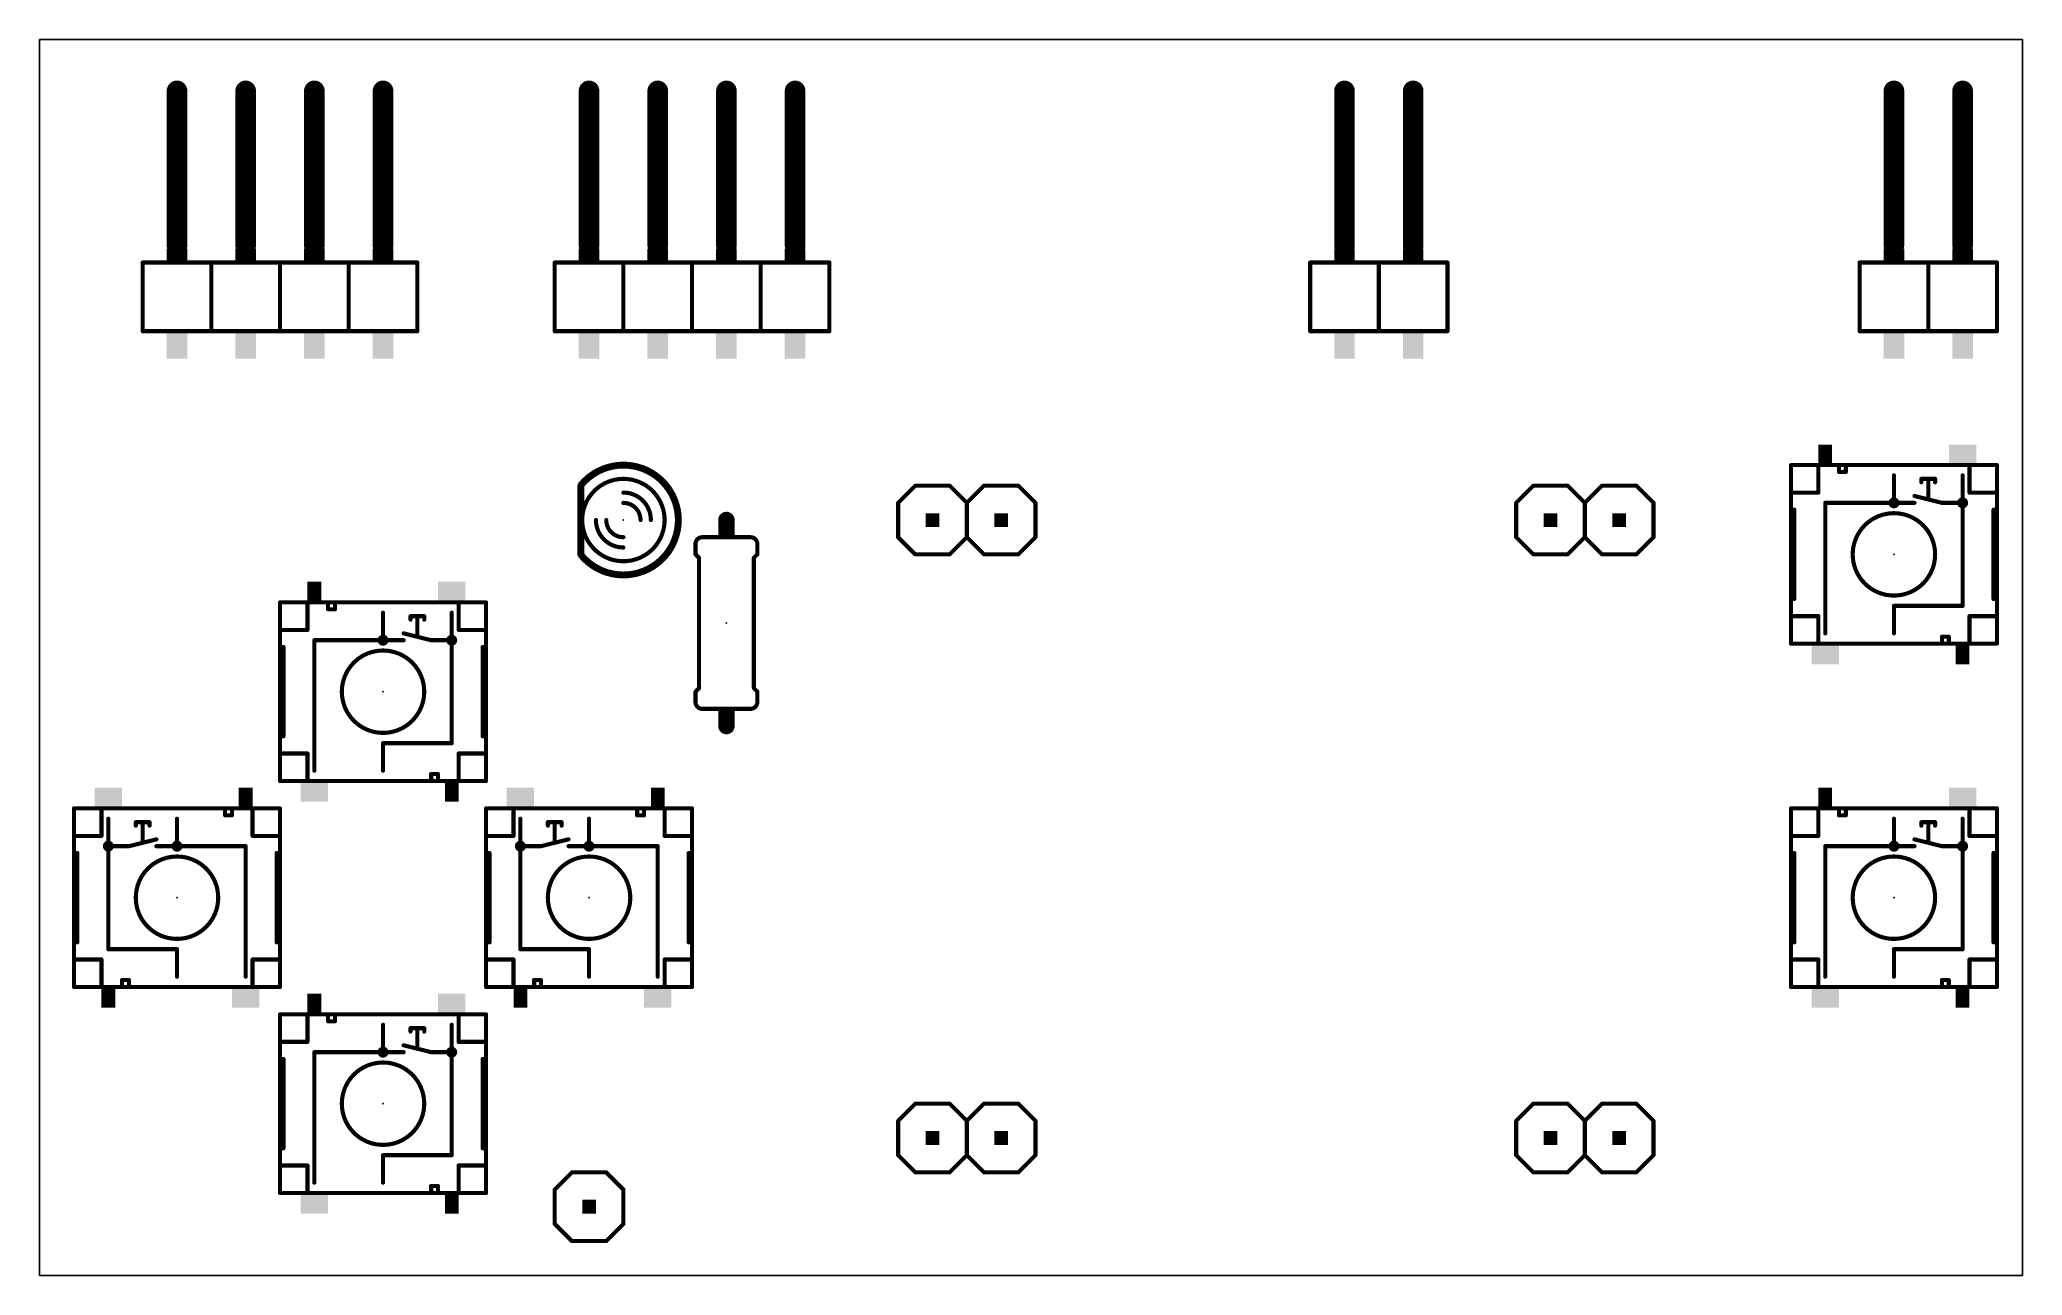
# Model space of a CAD drawing. Extents: x 0 to 73.3, y 0 to 45.7.
import ezdxf

# ---------------------------------------------------------------- set-up
doc = ezdxf.new("R2010")
doc.units = 0
for name, color, linetype in [('20', 7, 'CONTINUOUS'), ('21', 253, 'CONTINUOUS'), ('22', 253, 'CONTINUOUS'), ('23', 7, 'CONTINUOUS'), ('24', 7, 'CONTINUOUS'), ('51', 253, 'CONTINUOUS'), ('52', 253, 'CONTINUOUS')]:
    doc.layers.add(name, color=color, linetype=linetype)

# ---------------------------------------------------------------- blocks, each defined once
blk = doc.blocks.new('RECT')
blk.add_solid([(-0.5, -0.5), (0.5, -0.5), (-0.5, 0.5), (0.5, 0.5)])

msp = doc.modelspace()

# ---------------------------------------------------------------- linework, layer by layer
at = {"layer": '20'}
for p, q in [((73.33, 45.71), (0, 45.71)), ((0, 45.71), (0, 0)), ((73.33, 0), (73.33, 45.71)), ((0, 0), (73.33, 0))]:
    msp.add_line(p, q, dxfattribs=at)
at = {"layer": '21'}
for points, const_width in [([(5.08, 43.815), (5.08, 38.1)], 0.762), ([(7.62, 43.815), (7.62, 38.1)], 0.762), ([(10.16, 43.815), (10.16, 38.1)], 0.762), ([(12.7, 43.815), (12.7, 38.1)], 0.762), ([(48.26, 43.815), (48.26, 38.1)], 0.762), ([(50.8, 43.815), (50.8, 38.1)], 0.762), ([(68.58, 43.815), (68.58, 38.1)], 0.762), ([(71.12, 43.815), (71.12, 38.1)], 0.762), ([(6.35, 37.465), (3.81, 37.465)], 0.1524), ([(3.81, 37.465), (3.81, 34.925)], 0.1524), ([(6.35, 34.925), (6.35, 37.465)], 0.1524), ([(8.89, 37.465), (6.35, 37.465)], 0.1524), ([(8.89, 34.925), (8.89, 37.465)], 0.1524), ([(11.43, 37.465), (8.89, 37.465)], 0.1524), ([(11.43, 34.925), (11.43, 37.465)], 0.1524), ([(13.97, 37.465), (11.43, 37.465)], 0.1524), ([(13.97, 34.925), (13.97, 37.465)], 0.1524), ([(49.53, 37.465), (46.99, 37.465)], 0.1524), ([(46.99, 37.465), (46.99, 34.925)], 0.1524), ([(49.53, 34.925), (49.53, 37.465)], 0.1524), ([(52.07, 37.465), (49.53, 37.465)], 0.1524), ([(52.07, 34.925), (52.07, 37.465)], 0.1524), ([(69.85, 37.465), (67.31, 37.465)], 0.1524), ([(67.31, 37.465), (67.31, 34.925)], 0.1524), ([(69.85, 34.925), (69.85, 37.465)], 0.1524), ([(72.39, 37.465), (69.85, 37.465)], 0.1524), ([(72.39, 34.925), (72.39, 37.465)], 0.1524), ([(3.81, 34.925), (6.35, 34.925)], 0.1524), ([(6.35, 34.925), (8.89, 34.925)], 0.1524), ([(8.89, 34.925), (11.43, 34.925)], 0.1524), ([(11.43, 34.925), (13.97, 34.925)], 0.1524), ([(46.99, 34.925), (49.53, 34.925)], 0.1524), ([(49.53, 34.925), (52.07, 34.925)], 0.1524), ([(67.31, 34.925), (69.85, 34.925)], 0.1524), ([(69.85, 34.925), (72.39, 34.925)], 0.1524), ([(64.77, 29.972), (64.77, 28.956)], 0.1524), ([(65.278, 29.972), (64.77, 29.972)], 0.1524), ([(65.786, 29.591), (65.786, 28.956)], 0.1524), ([(67.818, 29.972), (66.802, 29.972)], 0.1524), ([(69.342, 29.972), (70.358, 29.972)], 0.1524), ([(71.374, 29.591), (71.374, 28.956)], 0.1524), ([(71.882, 29.972), (72.39, 29.972)], 0.1524), ([(72.39, 28.956), (72.39, 29.972)], 0.1524), ([(32.385, 29.21), (31.75, 28.575)], 0.1524), ([(31.75, 28.575), (31.75, 27.305)], 0.1524), ([(32.385, 29.21), (33.655, 29.21)], 0.1524), ([(33.655, 29.21), (34.29, 28.575)], 0.1524), ([(34.29, 28.575), (34.925, 29.21)], 0.1524), ([(34.29, 28.575), (34.29, 27.305)], 0.1524), ([(34.925, 29.21), (36.195, 29.21)], 0.1524), ([(36.195, 29.21), (36.83, 28.575)], 0.1524), ([(36.83, 28.575), (36.83, 27.305)], 0.1524), ([(55.245, 29.21), (54.61, 28.575)], 0.1524), ([(54.61, 28.575), (54.61, 27.305)], 0.1524), ([(55.245, 29.21), (56.515, 29.21)], 0.1524), ([(56.515, 29.21), (57.15, 28.575)], 0.1524), ([(57.15, 28.575), (57.785, 29.21)], 0.1524), ([(57.15, 28.575), (57.15, 27.305)], 0.1524), ([(57.785, 29.21), (59.055, 29.21)], 0.1524), ([(59.055, 29.21), (59.69, 28.575)], 0.1524), ([(59.69, 28.575), (59.69, 27.305)], 0.1524), ([(64.77, 28.956), (65.786, 28.956)], 0.1524), ([(64.77, 28.956), (64.77, 28.321)], 0.1524), ([(71.374, 28.956), (72.39, 28.956)], 0.1524), ([(72.39, 28.321), (72.39, 28.956)], 0.1524), ([(64.77, 28.321), (64.897, 28.321)], 0.1524), ([(64.77, 28.321), (64.77, 25.019)], 0.1524), ([(64.897, 25.019), (64.897, 28.321)], 0.1524), ([(72.39, 28.321), (72.263, 28.321)], 0.1524), ([(72.263, 25.019), (72.263, 28.321)], 0.1524), ([(72.39, 25.019), (72.39, 28.321)], 0.1524), ([(31.75, 27.305), (32.385, 26.67)], 0.1524), ([(34.29, 27.305), (33.655, 26.67)], 0.1524), ([(34.925, 26.67), (34.29, 27.305)], 0.1524), ([(36.83, 27.305), (36.195, 26.67)], 0.1524), ([(54.61, 27.305), (55.245, 26.67)], 0.1524), ([(57.15, 27.305), (56.515, 26.67)], 0.1524), ([(57.785, 26.67), (57.15, 27.305)], 0.1524), ([(59.69, 27.305), (59.055, 26.67)], 0.1524), ([(24.257, 27.051), (24.257, 26.67)], 0.1524), ([(24.384, 26.543), (24.257, 26.67)], 0.1524), ([(24.384, 21.717), (24.384, 26.543)], 0.1524), ([(26.416, 26.543), (26.543, 26.67)], 0.1524), ([(26.416, 21.717), (26.416, 26.543)], 0.1524), ([(26.543, 27.051), (26.543, 26.67)], 0.1524), ([(33.655, 26.67), (32.385, 26.67)], 0.1524), ([(36.195, 26.67), (34.925, 26.67)], 0.1524), ([(56.515, 26.67), (55.245, 26.67)], 0.1524), ([(59.055, 26.67), (57.785, 26.67)], 0.1524), ([(8.89, 24.892), (8.89, 23.876)], 0.1524), ([(9.398, 24.892), (8.89, 24.892)], 0.1524), ([(11.938, 24.892), (10.922, 24.892)], 0.1524), ([(13.462, 24.892), (14.478, 24.892)], 0.1524), ([(16.002, 24.892), (16.51, 24.892)], 0.1524), ([(16.51, 23.876), (16.51, 24.892)], 0.1524), ([(64.897, 25.019), (64.77, 25.019)], 0.1524), ([(64.77, 25.019), (64.77, 24.384)], 0.1524), ([(72.263, 25.019), (72.39, 25.019)], 0.1524), ([(72.39, 24.384), (72.39, 25.019)], 0.1524), ([(9.906, 24.511), (9.906, 23.876)], 0.1524), ([(15.494, 24.511), (15.494, 23.876)], 0.1524), ([(64.77, 24.384), (65.786, 24.384)], 0.1524), ([(64.77, 24.384), (64.77, 23.368)], 0.1524), ([(65.786, 23.749), (65.786, 24.384)], 0.1524), ([(72.39, 24.384), (71.374, 24.384)], 0.1524), ([(71.374, 23.749), (71.374, 24.384)], 0.1524), ([(72.39, 23.368), (72.39, 24.384)], 0.1524), ([(8.89, 23.876), (9.906, 23.876)], 0.1524), ([(8.89, 23.876), (8.89, 23.241)], 0.1524), ([(15.494, 23.876), (16.51, 23.876)], 0.1524), ([(16.51, 23.241), (16.51, 23.876)], 0.1524), ([(8.89, 23.241), (9.017, 23.241)], 0.1524), ([(8.89, 23.241), (8.89, 19.939)], 0.1524), ([(9.017, 19.939), (9.017, 23.241)], 0.1524), ([(16.51, 23.241), (16.383, 23.241)], 0.1524), ([(16.383, 19.939), (16.383, 23.241)], 0.1524), ([(16.51, 19.939), (16.51, 23.241)], 0.1524), ([(65.278, 23.368), (64.77, 23.368)], 0.1524), ([(66.802, 23.368), (67.818, 23.368)], 0.1524), ([(69.342, 23.368), (70.358, 23.368)], 0.1524), ([(71.882, 23.368), (72.39, 23.368)], 0.1524), ([(24.384, 21.717), (24.257, 21.59)], 0.1524), ([(24.257, 21.209), (24.257, 21.59)], 0.1524), ([(26.416, 21.717), (26.543, 21.59)], 0.1524), ([(26.543, 21.209), (26.543, 21.59)], 0.1524), ([(9.017, 19.939), (8.89, 19.939)], 0.1524), ([(8.89, 19.939), (8.89, 19.304)], 0.1524), ([(16.383, 19.939), (16.51, 19.939)], 0.1524), ([(16.51, 19.304), (16.51, 19.939)], 0.1524), ([(8.89, 19.304), (9.906, 19.304)], 0.1524), ([(8.89, 19.304), (8.89, 18.288)], 0.1524), ([(9.906, 18.669), (9.906, 19.304)], 0.1524), ([(16.51, 19.304), (15.494, 19.304)], 0.1524), ([(15.494, 18.669), (15.494, 19.304)], 0.1524), ([(16.51, 18.288), (16.51, 19.304)], 0.1524), ([(9.398, 18.288), (8.89, 18.288)], 0.1524), ([(10.922, 18.288), (11.938, 18.288)], 0.1524), ([(13.462, 18.288), (14.478, 18.288)], 0.1524), ([(16.002, 18.288), (16.51, 18.288)], 0.1524), ([(64.77, 17.272), (64.77, 16.256)], 0.1524), ([(65.278, 17.272), (64.77, 17.272)], 0.1524), ([(65.786, 16.891), (65.786, 16.256)], 0.1524), ([(67.818, 17.272), (66.802, 17.272)], 0.1524), ([(69.342, 17.272), (70.358, 17.272)], 0.1524), ([(71.374, 16.891), (71.374, 16.256)], 0.1524), ([(71.882, 17.272), (72.39, 17.272)], 0.1524), ([(72.39, 16.256), (72.39, 17.272)], 0.1524), ([(64.77, 16.256), (65.786, 16.256)], 0.1524), ([(64.77, 16.256), (64.77, 15.621)], 0.1524), ([(71.374, 16.256), (72.39, 16.256)], 0.1524), ([(72.39, 15.621), (72.39, 16.256)], 0.1524), ([(64.77, 15.621), (64.897, 15.621)], 0.1524), ([(64.77, 15.621), (64.77, 12.319)], 0.1524), ([(64.897, 12.319), (64.897, 15.621)], 0.1524), ([(72.39, 15.621), (72.263, 15.621)], 0.1524), ([(72.263, 12.319), (72.263, 15.621)], 0.1524), ([(72.39, 12.319), (72.39, 15.621)], 0.1524), ([(64.897, 12.319), (64.77, 12.319)], 0.1524), ([(64.77, 12.319), (64.77, 11.684)], 0.1524), ([(64.77, 11.684), (65.786, 11.684)], 0.1524), ([(64.77, 11.684), (64.77, 10.668)], 0.1524), ([(65.786, 11.049), (65.786, 11.684)], 0.1524), ([(72.39, 11.684), (71.374, 11.684)], 0.1524), ([(71.374, 11.049), (71.374, 11.684)], 0.1524), ([(72.263, 12.319), (72.39, 12.319)], 0.1524), ([(72.39, 11.684), (72.39, 12.319)], 0.1524), ([(72.39, 10.668), (72.39, 11.684)], 0.1524), ([(65.278, 10.668), (64.77, 10.668)], 0.1524), ([(66.802, 10.668), (67.818, 10.668)], 0.1524), ([(69.342, 10.668), (70.358, 10.668)], 0.1524), ([(71.882, 10.668), (72.39, 10.668)], 0.1524), ([(8.89, 9.652), (8.89, 8.636)], 0.1524), ([(9.398, 9.652), (8.89, 9.652)], 0.1524), ([(11.938, 9.652), (10.922, 9.652)], 0.1524), ([(13.462, 9.652), (14.478, 9.652)], 0.1524), ([(16.002, 9.652), (16.51, 9.652)], 0.1524), ([(16.51, 8.636), (16.51, 9.652)], 0.1524), ([(9.906, 9.271), (9.906, 8.636)], 0.1524), ([(15.494, 9.271), (15.494, 8.636)], 0.1524), ([(8.89, 8.636), (9.906, 8.636)], 0.1524), ([(8.89, 8.636), (8.89, 8.001)], 0.1524), ([(8.89, 8.001), (9.017, 8.001)], 0.1524), ([(8.89, 8.001), (8.89, 4.699)], 0.1524), ([(9.017, 4.699), (9.017, 8.001)], 0.1524), ([(15.494, 8.636), (16.51, 8.636)], 0.1524), ([(16.51, 8.001), (16.383, 8.001)], 0.1524), ([(16.383, 4.699), (16.383, 8.001)], 0.1524), ([(16.51, 8.001), (16.51, 8.636)], 0.1524), ([(16.51, 4.699), (16.51, 8.001)], 0.1524), ([(32.385, 6.35), (31.75, 5.715)], 0.1524), ([(32.385, 6.35), (33.655, 6.35)], 0.1524), ([(33.655, 6.35), (34.29, 5.715)], 0.1524), ([(34.29, 5.715), (34.925, 6.35)], 0.1524), ([(34.925, 6.35), (36.195, 6.35)], 0.1524), ([(36.195, 6.35), (36.83, 5.715)], 0.1524), ([(55.245, 6.35), (54.61, 5.715)], 0.1524), ([(55.245, 6.35), (56.515, 6.35)], 0.1524), ([(56.515, 6.35), (57.15, 5.715)], 0.1524), ([(57.15, 5.715), (57.785, 6.35)], 0.1524), ([(57.785, 6.35), (59.055, 6.35)], 0.1524), ([(59.055, 6.35), (59.69, 5.715)], 0.1524), ([(31.75, 5.715), (31.75, 4.445)], 0.1524), ([(34.29, 5.715), (34.29, 4.445)], 0.1524), ([(36.83, 5.715), (36.83, 4.445)], 0.1524), ([(54.61, 5.715), (54.61, 4.445)], 0.1524), ([(57.15, 5.715), (57.15, 4.445)], 0.1524), ([(59.69, 5.715), (59.69, 4.445)], 0.1524), ([(9.017, 4.699), (8.89, 4.699)], 0.1524), ([(8.89, 4.699), (8.89, 4.064)], 0.1524), ([(16.383, 4.699), (16.51, 4.699)], 0.1524), ([(16.51, 4.064), (16.51, 4.699)], 0.1524), ([(31.75, 4.445), (32.385, 3.81)], 0.1524), ([(34.29, 4.445), (33.655, 3.81)], 0.1524), ([(34.925, 3.81), (34.29, 4.445)], 0.1524), ([(36.83, 4.445), (36.195, 3.81)], 0.1524), ([(54.61, 4.445), (55.245, 3.81)], 0.1524), ([(57.15, 4.445), (56.515, 3.81)], 0.1524), ([(57.785, 3.81), (57.15, 4.445)], 0.1524), ([(59.69, 4.445), (59.055, 3.81)], 0.1524), ([(8.89, 4.064), (9.906, 4.064)], 0.1524), ([(8.89, 4.064), (8.89, 3.048)], 0.1524), ([(9.906, 3.429), (9.906, 4.064)], 0.1524), ([(16.51, 4.064), (15.494, 4.064)], 0.1524), ([(15.494, 3.429), (15.494, 4.064)], 0.1524), ([(16.51, 3.048), (16.51, 4.064)], 0.1524), ([(19.685, 3.81), (19.05, 3.175)], 0.1524), ([(19.685, 3.81), (20.955, 3.81)], 0.1524), ([(20.955, 3.81), (21.59, 3.175)], 0.1524), ([(33.655, 3.81), (32.385, 3.81)], 0.1524), ([(36.195, 3.81), (34.925, 3.81)], 0.1524), ([(56.515, 3.81), (55.245, 3.81)], 0.1524), ([(59.055, 3.81), (57.785, 3.81)], 0.1524), ([(9.398, 3.048), (8.89, 3.048)], 0.1524), ([(10.922, 3.048), (11.938, 3.048)], 0.1524), ([(13.462, 3.048), (14.478, 3.048)], 0.1524), ([(16.002, 3.048), (16.51, 3.048)], 0.1524), ([(19.05, 3.175), (19.05, 1.905)], 0.1524), ([(21.59, 3.175), (21.59, 1.905)], 0.1524), ([(19.05, 1.905), (19.685, 1.27)], 0.1524), ([(21.59, 1.905), (20.955, 1.27)], 0.1524), ([(20.955, 1.27), (19.685, 1.27)], 0.1524)]:
    msp.add_lwpolyline(points, dxfattribs=dict(at, const_width=const_width))
for points, const_width in [([(5.2705, 43.815, 1), (4.8895, 43.815)], 0.381), ([(7.8105, 43.815, 1), (7.4295, 43.815)], 0.381), ([(10.3505, 43.815, 1), (9.9695, 43.815)], 0.381), ([(12.8905, 43.815, 1), (12.5095, 43.815)], 0.381), ([(48.4505, 43.815, 1), (48.0695, 43.815)], 0.381), ([(50.9905, 43.815, 1), (50.6095, 43.815)], 0.381), ([(68.7705, 43.815, 1), (68.3895, 43.815)], 0.381), ([(71.3105, 43.815, 1), (70.9295, 43.815)], 0.381), ([(4.8895, 38.1, 1), (5.2705, 38.1)], 0.381), ([(7.4295, 38.1, 1), (7.8105, 38.1)], 0.381), ([(9.9695, 38.1, 1), (10.3505, 38.1)], 0.381), ([(12.5095, 38.1, 1), (12.8905, 38.1)], 0.381), ([(48.0695, 38.1, 1), (48.4505, 38.1)], 0.381), ([(50.6095, 38.1, 1), (50.9905, 38.1)], 0.381), ([(68.3895, 38.1, 1), (68.7705, 38.1)], 0.381), ([(70.9295, 38.1, 1), (71.3105, 38.1)], 0.381), ([(3.81, 37.5031, 1), (3.81, 37.4269)], 0.0762), ([(3.8481, 37.465, 1), (3.7719, 37.465)], 0.0762), ([(6.3881, 37.465, 1), (6.3119, 37.465)], 0.0762), ([(6.35, 37.5031, 1), (6.35, 37.4269)], 0.0762), ([(6.35, 37.4269, 1), (6.35, 37.5031)], 0.0762), ([(8.9281, 37.465, 1), (8.8519, 37.465)], 0.0762), ([(8.89, 37.5031, 1), (8.89, 37.4269)], 0.0762), ([(8.89, 37.4269, 1), (8.89, 37.5031)], 0.0762), ([(11.4681, 37.465, 1), (11.3919, 37.465)], 0.0762), ([(11.43, 37.5031, 1), (11.43, 37.4269)], 0.0762), ([(11.43, 37.4269, 1), (11.43, 37.5031)], 0.0762), ([(14.0081, 37.465, 1), (13.9319, 37.465)], 0.0762), ([(13.97, 37.4269, 1), (13.97, 37.5031)], 0.0762), ([(46.99, 37.5031, 1), (46.99, 37.4269)], 0.0762), ([(47.0281, 37.465, 1), (46.9519, 37.465)], 0.0762), ([(49.5681, 37.465, 1), (49.4919, 37.465)], 0.0762), ([(49.53, 37.5031, 1), (49.53, 37.4269)], 0.0762), ([(49.53, 37.4269, 1), (49.53, 37.5031)], 0.0762), ([(52.1081, 37.465, 1), (52.0319, 37.465)], 0.0762), ([(52.07, 37.4269, 1), (52.07, 37.5031)], 0.0762), ([(67.31, 37.5031, 1), (67.31, 37.4269)], 0.0762), ([(67.3481, 37.465, 1), (67.2719, 37.465)], 0.0762), ([(69.8881, 37.465, 1), (69.8119, 37.465)], 0.0762), ([(69.85, 37.5031, 1), (69.85, 37.4269)], 0.0762), ([(69.85, 37.4269, 1), (69.85, 37.5031)], 0.0762), ([(72.4281, 37.465, 1), (72.3519, 37.465)], 0.0762), ([(72.39, 37.4269, 1), (72.39, 37.5031)], 0.0762), ([(3.81, 34.9631, 1), (3.81, 34.8869)], 0.0762), ([(3.7719, 34.925, 1), (3.8481, 34.925)], 0.0762), ([(6.35, 34.9631, 1), (6.35, 34.8869)], 0.0762), ([(6.3119, 34.925, 1), (6.3881, 34.925)], 0.0762), ([(6.35, 34.8869, 1), (6.35, 34.9631)], 0.0762), ([(8.89, 34.9631, 1), (8.89, 34.8869)], 0.0762), ([(8.8519, 34.925, 1), (8.9281, 34.925)], 0.0762), ([(8.89, 34.8869, 1), (8.89, 34.9631)], 0.0762), ([(11.43, 34.9631, 1), (11.43, 34.8869)], 0.0762), ([(11.3919, 34.925, 1), (11.4681, 34.925)], 0.0762), ([(11.43, 34.8869, 1), (11.43, 34.9631)], 0.0762), ([(13.9319, 34.925, 1), (14.0081, 34.925)], 0.0762), ([(13.97, 34.8869, 1), (13.97, 34.9631)], 0.0762), ([(46.99, 34.9631, 1), (46.99, 34.8869)], 0.0762), ([(46.9519, 34.925, 1), (47.0281, 34.925)], 0.0762), ([(49.53, 34.9631, 1), (49.53, 34.8869)], 0.0762), ([(49.4919, 34.925, 1), (49.5681, 34.925)], 0.0762), ([(49.53, 34.8869, 1), (49.53, 34.9631)], 0.0762), ([(52.0319, 34.925, 1), (52.1081, 34.925)], 0.0762), ([(52.07, 34.8869, 1), (52.07, 34.9631)], 0.0762), ([(67.31, 34.9631, 1), (67.31, 34.8869)], 0.0762), ([(67.2719, 34.925, 1), (67.3481, 34.925)], 0.0762), ([(69.85, 34.9631, 1), (69.85, 34.8869)], 0.0762), ([(69.8119, 34.925, 1), (69.8881, 34.925)], 0.0762), ([(69.85, 34.8869, 1), (69.85, 34.9631)], 0.0762), ([(72.3519, 34.925, 1), (72.4281, 34.925)], 0.0762), ([(72.39, 34.8869, 1), (72.39, 34.9631)], 0.0762), ([(64.8081, 29.972, 1), (64.7319, 29.972)], 0.0762), ([(64.77, 30.0101, 1), (64.77, 29.9339)], 0.0762), ([(65.278, 29.9339, 1), (65.278, 30.0101)], 0.0762), ([(65.8241, 29.591, 1), (65.7479, 29.591)], 0.0762), ([(66.802, 30.0101, 1), (66.802, 29.9339)], 0.0762), ([(67.818, 29.9339, 1), (67.818, 30.0101)], 0.0762), ([(69.342, 30.0101, 1), (69.342, 29.9339)], 0.0762), ([(70.358, 29.9339, 1), (70.358, 30.0101)], 0.0762), ([(71.4121, 29.591, 1), (71.3359, 29.591)], 0.0762), ([(71.882, 30.0101, 1), (71.882, 29.9339)], 0.0762), ([(72.4281, 29.972, 1), (72.3519, 29.972)], 0.0762), ([(72.39, 29.9339, 1), (72.39, 30.0101)], 0.0762), ([(31.7881, 28.575, 1), (31.7119, 28.575)], 0.0762), ([(31.7231, 28.6019, 1), (31.7769, 28.5481)], 0.0762), ([(32.385, 29.2481, 1), (32.385, 29.1719)], 0.0762), ([(32.4119, 29.1831, 1), (32.3581, 29.2369)], 0.0762), ([(33.6819, 29.2369, 1), (33.6281, 29.1831)], 0.0762), ([(33.655, 29.1719, 1), (33.655, 29.2481)], 0.0762), ([(34.3281, 28.575, 1), (34.2519, 28.575)], 0.0762), ([(34.2631, 28.6019, 1), (34.3169, 28.5481)], 0.0762), ([(34.2631, 28.5481, 1), (34.3169, 28.6019)], 0.0762), ([(34.925, 29.2481, 1), (34.925, 29.1719)], 0.0762), ([(34.9519, 29.1831, 1), (34.8981, 29.2369)], 0.0762), ([(36.2219, 29.2369, 1), (36.1681, 29.1831)], 0.0762), ([(36.195, 29.1719, 1), (36.195, 29.2481)], 0.0762), ([(36.8681, 28.575, 1), (36.7919, 28.575)], 0.0762), ([(36.8031, 28.5481, 1), (36.8569, 28.6019)], 0.0762), ([(54.6481, 28.575, 1), (54.5719, 28.575)], 0.0762), ([(54.5831, 28.6019, 1), (54.6369, 28.5481)], 0.0762), ([(55.245, 29.2481, 1), (55.245, 29.1719)], 0.0762), ([(55.2719, 29.1831, 1), (55.2181, 29.2369)], 0.0762), ([(56.5419, 29.2369, 1), (56.4881, 29.1831)], 0.0762), ([(56.515, 29.1719, 1), (56.515, 29.2481)], 0.0762), ([(57.1881, 28.575, 1), (57.1119, 28.575)], 0.0762), ([(57.1231, 28.6019, 1), (57.1769, 28.5481)], 0.0762), ([(57.1231, 28.5481, 1), (57.1769, 28.6019)], 0.0762), ([(57.785, 29.2481, 1), (57.785, 29.1719)], 0.0762), ([(57.8119, 29.1831, 1), (57.7581, 29.2369)], 0.0762), ([(59.0819, 29.2369, 1), (59.0281, 29.1831)], 0.0762), ([(59.055, 29.1719, 1), (59.055, 29.2481)], 0.0762), ([(59.7281, 28.575, 1), (59.6519, 28.575)], 0.0762), ([(59.6631, 28.5481, 1), (59.7169, 28.6019)], 0.0762), ([(64.77, 28.9941, 1), (64.77, 28.9179)], 0.0762), ([(64.8081, 28.956, 1), (64.7319, 28.956)], 0.0762), ([(64.7319, 28.956, 1), (64.8081, 28.956)], 0.0762), ([(65.7479, 28.956, 1), (65.8241, 28.956)], 0.0762), ([(65.786, 28.9179, 1), (65.786, 28.9941)], 0.0762), ([(71.374, 28.9941, 1), (71.374, 28.9179)], 0.0762), ([(71.3359, 28.956, 1), (71.4121, 28.956)], 0.0762), ([(72.4281, 28.956, 1), (72.3519, 28.956)], 0.0762), ([(72.3519, 28.956, 1), (72.4281, 28.956)], 0.0762), ([(72.39, 28.9179, 1), (72.39, 28.9941)], 0.0762), ([(64.77, 28.3591, 1), (64.77, 28.2829)], 0.0762), ([(64.8081, 28.321, 1), (64.7319, 28.321)], 0.0762), ([(64.7319, 28.321, 1), (64.8081, 28.321)], 0.0762), ([(64.9351, 28.321, 1), (64.8589, 28.321)], 0.0762), ([(64.897, 28.2829, 1), (64.897, 28.3591)], 0.0762), ([(68.58, 25.146, 1), (68.58, 28.194, 1), (68.58, 25.146)], 0.1524), ([(72.263, 28.3591, 1), (72.263, 28.2829)], 0.0762), ([(72.3011, 28.321, 1), (72.2249, 28.321)], 0.0762), ([(72.4281, 28.321, 1), (72.3519, 28.321)], 0.0762), ([(72.3519, 28.321, 1), (72.4281, 28.321)], 0.0762), ([(72.39, 28.2829, 1), (72.39, 28.3591)], 0.0762), ([(24.511, 27.305, 0.4142), (24.257, 27.051)], 0.1524), ([(24.511, 27.2669, 1), (24.511, 27.3431)], 0.0762), ([(26.543, 27.051, 0.4142), (26.289, 27.305)], 0.1524), ([(26.289, 27.3431, 1), (26.289, 27.2669)], 0.0762), ([(31.7119, 27.305, 1), (31.7881, 27.305)], 0.0762), ([(31.7769, 27.3319, 1), (31.7231, 27.2781)], 0.0762), ([(34.2519, 27.305, 1), (34.3281, 27.305)], 0.0762), ([(34.3169, 27.3319, 1), (34.2631, 27.2781)], 0.0762), ([(34.3169, 27.2781, 1), (34.2631, 27.3319)], 0.0762), ([(36.7919, 27.305, 1), (36.8681, 27.305)], 0.0762), ([(36.8569, 27.2781, 1), (36.8031, 27.3319)], 0.0762), ([(54.5719, 27.305, 1), (54.6481, 27.305)], 0.0762), ([(54.6369, 27.3319, 1), (54.5831, 27.2781)], 0.0762), ([(57.1119, 27.305, 1), (57.1881, 27.305)], 0.0762), ([(57.1769, 27.3319, 1), (57.1231, 27.2781)], 0.0762), ([(57.1769, 27.2781, 1), (57.1231, 27.3319)], 0.0762), ([(59.6519, 27.305, 1), (59.7281, 27.305)], 0.0762), ([(59.7169, 27.2781, 1), (59.6631, 27.3319)], 0.0762), ([(24.2951, 27.051, 1), (24.2189, 27.051)], 0.0762), ([(24.2189, 27.051, 1), (24.2951, 27.051)], 0.0762), ([(24.2189, 26.67, 1), (24.2951, 26.67)], 0.0762), ([(24.2839, 26.6969, 1), (24.2301, 26.6431)], 0.0762), ([(24.4221, 26.543, 1), (24.3459, 26.543)], 0.0762), ([(24.3571, 26.5161, 1), (24.4109, 26.5699)], 0.0762), ([(26.4541, 26.543, 1), (26.3779, 26.543)], 0.0762), ([(26.3891, 26.5699, 1), (26.4429, 26.5161)], 0.0762), ([(26.5811, 27.051, 1), (26.5049, 27.051)], 0.0762), ([(26.5049, 27.051, 1), (26.5811, 27.051)], 0.0762), ([(26.5049, 26.67, 1), (26.5811, 26.67)], 0.0762), ([(26.5699, 26.6431, 1), (26.5161, 26.6969)], 0.0762), ([(32.385, 26.7081, 1), (32.385, 26.6319)], 0.0762), ([(32.3581, 26.6431, 1), (32.4119, 26.6969)], 0.0762), ([(33.6281, 26.6969, 1), (33.6819, 26.6431)], 0.0762), ([(33.655, 26.6319, 1), (33.655, 26.7081)], 0.0762), ([(34.925, 26.7081, 1), (34.925, 26.6319)], 0.0762), ([(34.8981, 26.6431, 1), (34.9519, 26.6969)], 0.0762), ([(36.1681, 26.6969, 1), (36.2219, 26.6431)], 0.0762), ([(36.195, 26.6319, 1), (36.195, 26.7081)], 0.0762), ([(55.245, 26.7081, 1), (55.245, 26.6319)], 0.0762), ([(55.2181, 26.6431, 1), (55.2719, 26.6969)], 0.0762), ([(56.4881, 26.6969, 1), (56.5419, 26.6431)], 0.0762), ([(56.515, 26.6319, 1), (56.515, 26.7081)], 0.0762), ([(57.785, 26.7081, 1), (57.785, 26.6319)], 0.0762), ([(57.7581, 26.6431, 1), (57.8119, 26.6969)], 0.0762), ([(59.0281, 26.6969, 1), (59.0819, 26.6431)], 0.0762), ([(59.055, 26.6319, 1), (59.055, 26.7081)], 0.0762), ([(8.9281, 24.892, 1), (8.8519, 24.892)], 0.0762), ([(8.89, 24.9301, 1), (8.89, 24.8539)], 0.0762), ([(9.398, 24.8539, 1), (9.398, 24.9301)], 0.0762), ([(10.922, 24.9301, 1), (10.922, 24.8539)], 0.0762), ([(11.938, 24.8539, 1), (11.938, 24.9301)], 0.0762), ([(13.462, 24.9301, 1), (13.462, 24.8539)], 0.0762), ([(14.478, 24.8539, 1), (14.478, 24.9301)], 0.0762), ([(16.002, 24.9301, 1), (16.002, 24.8539)], 0.0762), ([(16.5481, 24.892, 1), (16.4719, 24.892)], 0.0762), ([(16.51, 24.8539, 1), (16.51, 24.9301)], 0.0762), ([(64.77, 25.0571, 1), (64.77, 24.9809)], 0.0762), ([(64.8081, 25.019, 1), (64.7319, 25.019)], 0.0762), ([(64.7319, 25.019, 1), (64.8081, 25.019)], 0.0762), ([(64.8589, 25.019, 1), (64.9351, 25.019)], 0.0762), ([(64.897, 24.9809, 1), (64.897, 25.0571)], 0.0762), ([(72.263, 25.0571, 1), (72.263, 24.9809)], 0.0762), ([(72.2249, 25.019, 1), (72.3011, 25.019)], 0.0762), ([(72.4281, 25.019, 1), (72.3519, 25.019)], 0.0762), ([(72.3519, 25.019, 1), (72.4281, 25.019)], 0.0762), ([(72.39, 24.9809, 1), (72.39, 25.0571)], 0.0762), ([(9.9441, 24.511, 1), (9.8679, 24.511)], 0.0762), ([(15.5321, 24.511, 1), (15.4559, 24.511)], 0.0762), ([(64.77, 24.4221, 1), (64.77, 24.3459)], 0.0762), ([(64.8081, 24.384, 1), (64.7319, 24.384)], 0.0762), ([(64.7319, 24.384, 1), (64.8081, 24.384)], 0.0762), ([(65.8241, 24.384, 1), (65.7479, 24.384)], 0.0762), ([(65.786, 24.3459, 1), (65.786, 24.4221)], 0.0762), ([(71.374, 24.4221, 1), (71.374, 24.3459)], 0.0762), ([(71.4121, 24.384, 1), (71.3359, 24.384)], 0.0762), ([(72.4281, 24.384, 1), (72.3519, 24.384)], 0.0762), ([(72.3519, 24.384, 1), (72.4281, 24.384)], 0.0762), ([(72.39, 24.3459, 1), (72.39, 24.4221)], 0.0762), ([(8.89, 23.9141, 1), (8.89, 23.8379)], 0.0762), ([(8.9281, 23.876, 1), (8.8519, 23.876)], 0.0762), ([(8.8519, 23.876, 1), (8.9281, 23.876)], 0.0762), ([(9.8679, 23.876, 1), (9.9441, 23.876)], 0.0762), ([(9.906, 23.8379, 1), (9.906, 23.9141)], 0.0762), ([(15.494, 23.9141, 1), (15.494, 23.8379)], 0.0762), ([(15.4559, 23.876, 1), (15.5321, 23.876)], 0.0762), ([(16.5481, 23.876, 1), (16.4719, 23.876)], 0.0762), ([(16.4719, 23.876, 1), (16.5481, 23.876)], 0.0762), ([(16.51, 23.8379, 1), (16.51, 23.9141)], 0.0762), ([(65.7479, 23.749, 1), (65.8241, 23.749)], 0.0762), ([(71.3359, 23.749, 1), (71.4121, 23.749)], 0.0762), ([(8.89, 23.2791, 1), (8.89, 23.2029)], 0.0762), ([(8.9281, 23.241, 1), (8.8519, 23.241)], 0.0762), ([(8.8519, 23.241, 1), (8.9281, 23.241)], 0.0762), ([(9.0551, 23.241, 1), (8.9789, 23.241)], 0.0762), ([(9.017, 23.2029, 1), (9.017, 23.2791)], 0.0762), ([(12.7, 20.066, 1), (12.7, 23.114, 1), (12.7, 20.066)], 0.1524), ([(16.383, 23.2791, 1), (16.383, 23.2029)], 0.0762), ([(16.4211, 23.241, 1), (16.3449, 23.241)], 0.0762), ([(16.5481, 23.241, 1), (16.4719, 23.241)], 0.0762), ([(16.4719, 23.241, 1), (16.5481, 23.241)], 0.0762), ([(16.51, 23.2029, 1), (16.51, 23.2791)], 0.0762), ([(64.77, 23.4061, 1), (64.77, 23.3299)], 0.0762), ([(64.7319, 23.368, 1), (64.8081, 23.368)], 0.0762), ([(65.278, 23.3299, 1), (65.278, 23.4061)], 0.0762), ([(66.802, 23.4061, 1), (66.802, 23.3299)], 0.0762), ([(67.818, 23.3299, 1), (67.818, 23.4061)], 0.0762), ([(69.342, 23.4061, 1), (69.342, 23.3299)], 0.0762), ([(70.358, 23.3299, 1), (70.358, 23.4061)], 0.0762), ([(71.882, 23.4061, 1), (71.882, 23.3299)], 0.0762), ([(72.3519, 23.368, 1), (72.4281, 23.368)], 0.0762), ([(72.39, 23.3299, 1), (72.39, 23.4061)], 0.0762), ([(24.2951, 21.59, 1), (24.2189, 21.59)], 0.0762), ([(24.257, 21.209, 0.4142), (24.511, 20.955)], 0.1524), ([(24.2951, 21.209, 1), (24.2189, 21.209)], 0.0762), ([(24.2301, 21.6169, 1), (24.2839, 21.5631)], 0.0762), ([(24.3459, 21.717, 1), (24.4221, 21.717)], 0.0762), ([(24.4109, 21.6901, 1), (24.3571, 21.7439)], 0.0762), ([(26.289, 20.955, 0.4142), (26.543, 21.209)], 0.1524), ([(26.3779, 21.717, 1), (26.4541, 21.717)], 0.0762), ([(26.4429, 21.7439, 1), (26.3891, 21.6901)], 0.0762), ([(26.5811, 21.59, 1), (26.5049, 21.59)], 0.0762), ([(26.5811, 21.209, 1), (26.5049, 21.209)], 0.0762), ([(26.5161, 21.5631, 1), (26.5699, 21.6169)], 0.0762), ([(24.2189, 21.209, 1), (24.2951, 21.209)], 0.0762), ([(24.511, 20.9169, 1), (24.511, 20.9931)], 0.0762), ([(26.289, 20.9931, 1), (26.289, 20.9169)], 0.0762), ([(26.5049, 21.209, 1), (26.5811, 21.209)], 0.0762), ([(8.89, 19.9771, 1), (8.89, 19.9009)], 0.0762), ([(8.9281, 19.939, 1), (8.8519, 19.939)], 0.0762), ([(8.8519, 19.939, 1), (8.9281, 19.939)], 0.0762), ([(8.9789, 19.939, 1), (9.0551, 19.939)], 0.0762), ([(9.017, 19.9009, 1), (9.017, 19.9771)], 0.0762), ([(16.383, 19.9771, 1), (16.383, 19.9009)], 0.0762), ([(16.3449, 19.939, 1), (16.4211, 19.939)], 0.0762), ([(16.5481, 19.939, 1), (16.4719, 19.939)], 0.0762), ([(16.4719, 19.939, 1), (16.5481, 19.939)], 0.0762), ([(16.51, 19.9009, 1), (16.51, 19.9771)], 0.0762), ([(8.89, 19.3421, 1), (8.89, 19.2659)], 0.0762), ([(8.9281, 19.304, 1), (8.8519, 19.304)], 0.0762), ([(8.8519, 19.304, 1), (8.9281, 19.304)], 0.0762), ([(9.9441, 19.304, 1), (9.8679, 19.304)], 0.0762), ([(9.906, 19.2659, 1), (9.906, 19.3421)], 0.0762), ([(15.494, 19.3421, 1), (15.494, 19.2659)], 0.0762), ([(15.5321, 19.304, 1), (15.4559, 19.304)], 0.0762), ([(16.5481, 19.304, 1), (16.4719, 19.304)], 0.0762), ([(16.4719, 19.304, 1), (16.5481, 19.304)], 0.0762), ([(16.51, 19.2659, 1), (16.51, 19.3421)], 0.0762), ([(8.89, 18.3261, 1), (8.89, 18.2499)], 0.0762), ([(9.398, 18.2499, 1), (9.398, 18.3261)], 0.0762), ([(9.8679, 18.669, 1), (9.9441, 18.669)], 0.0762), ([(10.922, 18.3261, 1), (10.922, 18.2499)], 0.0762), ([(11.938, 18.2499, 1), (11.938, 18.3261)], 0.0762), ([(13.462, 18.3261, 1), (13.462, 18.2499)], 0.0762), ([(14.478, 18.2499, 1), (14.478, 18.3261)], 0.0762), ([(15.4559, 18.669, 1), (15.5321, 18.669)], 0.0762), ([(16.002, 18.3261, 1), (16.002, 18.2499)], 0.0762), ([(16.51, 18.2499, 1), (16.51, 18.3261)], 0.0762), ([(8.8519, 18.288, 1), (8.9281, 18.288)], 0.0762), ([(16.4719, 18.288, 1), (16.5481, 18.288)], 0.0762), ([(64.8081, 17.272, 1), (64.7319, 17.272)], 0.0762), ([(64.77, 17.3101, 1), (64.77, 17.2339)], 0.0762), ([(65.278, 17.2339, 1), (65.278, 17.3101)], 0.0762), ([(65.8241, 16.891, 1), (65.7479, 16.891)], 0.0762), ([(66.802, 17.3101, 1), (66.802, 17.2339)], 0.0762), ([(67.818, 17.2339, 1), (67.818, 17.3101)], 0.0762), ([(69.342, 17.3101, 1), (69.342, 17.2339)], 0.0762), ([(70.358, 17.2339, 1), (70.358, 17.3101)], 0.0762), ([(71.4121, 16.891, 1), (71.3359, 16.891)], 0.0762), ([(71.882, 17.3101, 1), (71.882, 17.2339)], 0.0762), ([(72.4281, 17.272, 1), (72.3519, 17.272)], 0.0762), ([(72.39, 17.2339, 1), (72.39, 17.3101)], 0.0762), ([(64.77, 16.2941, 1), (64.77, 16.2179)], 0.0762), ([(64.8081, 16.256, 1), (64.7319, 16.256)], 0.0762), ([(64.7319, 16.256, 1), (64.8081, 16.256)], 0.0762), ([(65.7479, 16.256, 1), (65.8241, 16.256)], 0.0762), ([(65.786, 16.2179, 1), (65.786, 16.2941)], 0.0762), ([(71.374, 16.2941, 1), (71.374, 16.2179)], 0.0762), ([(71.3359, 16.256, 1), (71.4121, 16.256)], 0.0762), ([(72.4281, 16.256, 1), (72.3519, 16.256)], 0.0762), ([(72.3519, 16.256, 1), (72.4281, 16.256)], 0.0762), ([(72.39, 16.2179, 1), (72.39, 16.2941)], 0.0762), ([(64.77, 15.6591, 1), (64.77, 15.5829)], 0.0762), ([(64.8081, 15.621, 1), (64.7319, 15.621)], 0.0762), ([(64.7319, 15.621, 1), (64.8081, 15.621)], 0.0762), ([(64.9351, 15.621, 1), (64.8589, 15.621)], 0.0762), ([(64.897, 15.5829, 1), (64.897, 15.6591)], 0.0762), ([(68.58, 12.446, 1), (68.58, 15.494, 1), (68.58, 12.446)], 0.1524), ([(72.263, 15.6591, 1), (72.263, 15.5829)], 0.0762), ([(72.3011, 15.621, 1), (72.2249, 15.621)], 0.0762), ([(72.4281, 15.621, 1), (72.3519, 15.621)], 0.0762), ([(72.3519, 15.621, 1), (72.4281, 15.621)], 0.0762), ([(72.39, 15.5829, 1), (72.39, 15.6591)], 0.0762), ([(64.77, 12.3571, 1), (64.77, 12.2809)], 0.0762), ([(64.8081, 12.319, 1), (64.7319, 12.319)], 0.0762), ([(64.7319, 12.319, 1), (64.8081, 12.319)], 0.0762), ([(64.77, 11.7221, 1), (64.77, 11.6459)], 0.0762), ([(64.8081, 11.684, 1), (64.7319, 11.684)], 0.0762), ([(64.8589, 12.319, 1), (64.9351, 12.319)], 0.0762), ([(64.897, 12.2809, 1), (64.897, 12.3571)], 0.0762), ([(65.8241, 11.684, 1), (65.7479, 11.684)], 0.0762), ([(65.786, 11.6459, 1), (65.786, 11.7221)], 0.0762), ([(71.374, 11.7221, 1), (71.374, 11.6459)], 0.0762), ([(71.4121, 11.684, 1), (71.3359, 11.684)], 0.0762), ([(72.263, 12.3571, 1), (72.263, 12.2809)], 0.0762), ([(72.2249, 12.319, 1), (72.3011, 12.319)], 0.0762), ([(72.4281, 12.319, 1), (72.3519, 12.319)], 0.0762), ([(72.3519, 12.319, 1), (72.4281, 12.319)], 0.0762), ([(72.4281, 11.684, 1), (72.3519, 11.684)], 0.0762), ([(72.39, 12.2809, 1), (72.39, 12.3571)], 0.0762), ([(72.39, 11.6459, 1), (72.39, 11.7221)], 0.0762), ([(64.7319, 11.684, 1), (64.8081, 11.684)], 0.0762), ([(65.7479, 11.049, 1), (65.8241, 11.049)], 0.0762), ([(71.3359, 11.049, 1), (71.4121, 11.049)], 0.0762), ([(72.3519, 11.684, 1), (72.4281, 11.684)], 0.0762), ([(64.77, 10.7061, 1), (64.77, 10.6299)], 0.0762), ([(64.7319, 10.668, 1), (64.8081, 10.668)], 0.0762), ([(65.278, 10.6299, 1), (65.278, 10.7061)], 0.0762), ([(66.802, 10.7061, 1), (66.802, 10.6299)], 0.0762), ([(67.818, 10.6299, 1), (67.818, 10.7061)], 0.0762), ([(69.342, 10.7061, 1), (69.342, 10.6299)], 0.0762), ([(70.358, 10.6299, 1), (70.358, 10.7061)], 0.0762), ([(71.882, 10.7061, 1), (71.882, 10.6299)], 0.0762), ([(72.3519, 10.668, 1), (72.4281, 10.668)], 0.0762), ([(72.39, 10.6299, 1), (72.39, 10.7061)], 0.0762), ([(8.9281, 9.652, 1), (8.8519, 9.652)], 0.0762), ([(8.89, 9.6901, 1), (8.89, 9.6139)], 0.0762), ([(9.398, 9.6139, 1), (9.398, 9.6901)], 0.0762), ([(10.922, 9.6901, 1), (10.922, 9.6139)], 0.0762), ([(11.938, 9.6139, 1), (11.938, 9.6901)], 0.0762), ([(13.462, 9.6901, 1), (13.462, 9.6139)], 0.0762), ([(14.478, 9.6139, 1), (14.478, 9.6901)], 0.0762), ([(16.002, 9.6901, 1), (16.002, 9.6139)], 0.0762), ([(16.5481, 9.652, 1), (16.4719, 9.652)], 0.0762), ([(16.51, 9.6139, 1), (16.51, 9.6901)], 0.0762), ([(9.9441, 9.271, 1), (9.8679, 9.271)], 0.0762), ([(15.5321, 9.271, 1), (15.4559, 9.271)], 0.0762), ([(8.89, 8.6741, 1), (8.89, 8.5979)], 0.0762), ([(8.9281, 8.636, 1), (8.8519, 8.636)], 0.0762), ([(8.8519, 8.636, 1), (8.9281, 8.636)], 0.0762), ([(8.89, 8.0391, 1), (8.89, 7.9629)], 0.0762), ([(8.9281, 8.001, 1), (8.8519, 8.001)], 0.0762), ([(9.0551, 8.001, 1), (8.9789, 8.001)], 0.0762), ([(9.017, 7.9629, 1), (9.017, 8.0391)], 0.0762), ([(9.8679, 8.636, 1), (9.9441, 8.636)], 0.0762), ([(9.906, 8.5979, 1), (9.906, 8.6741)], 0.0762), ([(15.494, 8.6741, 1), (15.494, 8.5979)], 0.0762), ([(15.4559, 8.636, 1), (15.5321, 8.636)], 0.0762), ([(16.383, 8.0391, 1), (16.383, 7.9629)], 0.0762), ([(16.4211, 8.001, 1), (16.3449, 8.001)], 0.0762), ([(16.5481, 8.636, 1), (16.4719, 8.636)], 0.0762), ([(16.4719, 8.636, 1), (16.5481, 8.636)], 0.0762), ([(16.5481, 8.001, 1), (16.4719, 8.001)], 0.0762), ([(16.51, 8.5979, 1), (16.51, 8.6741)], 0.0762), ([(16.51, 7.9629, 1), (16.51, 8.0391)], 0.0762), ([(8.8519, 8.001, 1), (8.9281, 8.001)], 0.0762), ([(12.7, 4.826, 1), (12.7, 7.874, 1), (12.7, 4.826)], 0.1524), ([(16.4719, 8.001, 1), (16.5481, 8.001)], 0.0762), ([(32.385, 6.3881, 1), (32.385, 6.3119)], 0.0762), ([(32.4119, 6.3231, 1), (32.3581, 6.3769)], 0.0762), ([(33.6819, 6.3769, 1), (33.6281, 6.3231)], 0.0762), ([(33.655, 6.3119, 1), (33.655, 6.3881)], 0.0762), ([(34.925, 6.3881, 1), (34.925, 6.3119)], 0.0762), ([(34.9519, 6.3231, 1), (34.8981, 6.3769)], 0.0762), ([(36.2219, 6.3769, 1), (36.1681, 6.3231)], 0.0762), ([(36.195, 6.3119, 1), (36.195, 6.3881)], 0.0762), ([(55.245, 6.3881, 1), (55.245, 6.3119)], 0.0762), ([(55.2719, 6.3231, 1), (55.2181, 6.3769)], 0.0762), ([(56.5419, 6.3769, 1), (56.4881, 6.3231)], 0.0762), ([(56.515, 6.3119, 1), (56.515, 6.3881)], 0.0762), ([(57.785, 6.3881, 1), (57.785, 6.3119)], 0.0762), ([(57.8119, 6.3231, 1), (57.7581, 6.3769)], 0.0762), ([(59.0819, 6.3769, 1), (59.0281, 6.3231)], 0.0762), ([(59.055, 6.3119, 1), (59.055, 6.3881)], 0.0762), ([(31.7881, 5.715, 1), (31.7119, 5.715)], 0.0762), ([(31.7231, 5.7419, 1), (31.7769, 5.6881)], 0.0762), ([(34.3281, 5.715, 1), (34.2519, 5.715)], 0.0762), ([(34.2631, 5.7419, 1), (34.3169, 5.6881)], 0.0762), ([(34.2631, 5.6881, 1), (34.3169, 5.7419)], 0.0762), ([(36.8681, 5.715, 1), (36.7919, 5.715)], 0.0762), ([(36.8031, 5.6881, 1), (36.8569, 5.7419)], 0.0762), ([(54.6481, 5.715, 1), (54.5719, 5.715)], 0.0762), ([(54.5831, 5.7419, 1), (54.6369, 5.6881)], 0.0762), ([(57.1881, 5.715, 1), (57.1119, 5.715)], 0.0762), ([(57.1231, 5.7419, 1), (57.1769, 5.6881)], 0.0762), ([(57.1231, 5.6881, 1), (57.1769, 5.7419)], 0.0762), ([(59.7281, 5.715, 1), (59.6519, 5.715)], 0.0762), ([(59.6631, 5.6881, 1), (59.7169, 5.7419)], 0.0762), ([(8.89, 4.7371, 1), (8.89, 4.6609)], 0.0762), ([(8.9281, 4.699, 1), (8.8519, 4.699)], 0.0762), ([(8.8519, 4.699, 1), (8.9281, 4.699)], 0.0762), ([(8.9789, 4.699, 1), (9.0551, 4.699)], 0.0762), ([(9.017, 4.6609, 1), (9.017, 4.7371)], 0.0762), ([(16.383, 4.7371, 1), (16.383, 4.6609)], 0.0762), ([(16.3449, 4.699, 1), (16.4211, 4.699)], 0.0762), ([(16.5481, 4.699, 1), (16.4719, 4.699)], 0.0762), ([(16.4719, 4.699, 1), (16.5481, 4.699)], 0.0762), ([(16.51, 4.6609, 1), (16.51, 4.7371)], 0.0762), ([(31.7119, 4.445, 1), (31.7881, 4.445)], 0.0762), ([(31.7769, 4.4719, 1), (31.7231, 4.4181)], 0.0762), ([(34.2519, 4.445, 1), (34.3281, 4.445)], 0.0762), ([(34.3169, 4.4719, 1), (34.2631, 4.4181)], 0.0762), ([(34.3169, 4.4181, 1), (34.2631, 4.4719)], 0.0762), ([(36.7919, 4.445, 1), (36.8681, 4.445)], 0.0762), ([(36.8569, 4.4181, 1), (36.8031, 4.4719)], 0.0762), ([(54.5719, 4.445, 1), (54.6481, 4.445)], 0.0762), ([(54.6369, 4.4719, 1), (54.5831, 4.4181)], 0.0762), ([(57.1119, 4.445, 1), (57.1881, 4.445)], 0.0762), ([(57.1769, 4.4719, 1), (57.1231, 4.4181)], 0.0762), ([(57.1769, 4.4181, 1), (57.1231, 4.4719)], 0.0762), ([(59.6519, 4.445, 1), (59.7281, 4.445)], 0.0762), ([(59.7169, 4.4181, 1), (59.6631, 4.4719)], 0.0762), ([(8.89, 4.1021, 1), (8.89, 4.0259)], 0.0762), ([(8.9281, 4.064, 1), (8.8519, 4.064)], 0.0762), ([(8.8519, 4.064, 1), (8.9281, 4.064)], 0.0762), ([(9.9441, 4.064, 1), (9.8679, 4.064)], 0.0762), ([(9.906, 4.0259, 1), (9.906, 4.1021)], 0.0762), ([(15.494, 4.1021, 1), (15.494, 4.0259)], 0.0762), ([(15.5321, 4.064, 1), (15.4559, 4.064)], 0.0762), ([(16.5481, 4.064, 1), (16.4719, 4.064)], 0.0762), ([(16.4719, 4.064, 1), (16.5481, 4.064)], 0.0762), ([(16.51, 4.0259, 1), (16.51, 4.1021)], 0.0762), ([(19.685, 3.8481, 1), (19.685, 3.7719)], 0.0762), ([(19.7119, 3.7831, 1), (19.6581, 3.8369)], 0.0762), ([(20.9819, 3.8369, 1), (20.9281, 3.7831)], 0.0762), ([(20.955, 3.7719, 1), (20.955, 3.8481)], 0.0762), ([(32.385, 3.8481, 1), (32.385, 3.7719)], 0.0762), ([(32.3581, 3.7831, 1), (32.4119, 3.8369)], 0.0762), ([(33.6281, 3.8369, 1), (33.6819, 3.7831)], 0.0762), ([(33.655, 3.7719, 1), (33.655, 3.8481)], 0.0762), ([(34.925, 3.8481, 1), (34.925, 3.7719)], 0.0762), ([(34.8981, 3.7831, 1), (34.9519, 3.8369)], 0.0762), ([(36.1681, 3.8369, 1), (36.2219, 3.7831)], 0.0762), ([(36.195, 3.7719, 1), (36.195, 3.8481)], 0.0762), ([(55.245, 3.8481, 1), (55.245, 3.7719)], 0.0762), ([(55.2181, 3.7831, 1), (55.2719, 3.8369)], 0.0762), ([(56.4881, 3.8369, 1), (56.5419, 3.7831)], 0.0762), ([(56.515, 3.7719, 1), (56.515, 3.8481)], 0.0762), ([(57.785, 3.8481, 1), (57.785, 3.7719)], 0.0762), ([(57.7581, 3.7831, 1), (57.8119, 3.8369)], 0.0762), ([(59.0281, 3.8369, 1), (59.0819, 3.7831)], 0.0762), ([(59.055, 3.7719, 1), (59.055, 3.8481)], 0.0762), ([(8.89, 3.0861, 1), (8.89, 3.0099)], 0.0762), ([(8.8519, 3.048, 1), (8.9281, 3.048)], 0.0762), ([(9.398, 3.0099, 1), (9.398, 3.0861)], 0.0762), ([(9.8679, 3.429, 1), (9.9441, 3.429)], 0.0762), ([(10.922, 3.0861, 1), (10.922, 3.0099)], 0.0762), ([(11.938, 3.0099, 1), (11.938, 3.0861)], 0.0762), ([(13.462, 3.0861, 1), (13.462, 3.0099)], 0.0762), ([(14.478, 3.0099, 1), (14.478, 3.0861)], 0.0762), ([(15.4559, 3.429, 1), (15.5321, 3.429)], 0.0762), ([(16.002, 3.0861, 1), (16.002, 3.0099)], 0.0762), ([(16.4719, 3.048, 1), (16.5481, 3.048)], 0.0762), ([(16.51, 3.0099, 1), (16.51, 3.0861)], 0.0762), ([(19.0881, 3.175, 1), (19.0119, 3.175)], 0.0762), ([(19.0231, 3.2019, 1), (19.0769, 3.1481)], 0.0762), ([(21.6281, 3.175, 1), (21.5519, 3.175)], 0.0762), ([(21.5631, 3.1481, 1), (21.6169, 3.2019)], 0.0762), ([(19.0119, 1.905, 1), (19.0881, 1.905)], 0.0762), ([(19.0769, 1.9319, 1), (19.0231, 1.8781)], 0.0762), ([(21.5519, 1.905, 1), (21.6281, 1.905)], 0.0762), ([(21.6169, 1.8781, 1), (21.5631, 1.9319)], 0.0762), ([(19.685, 1.3081, 1), (19.685, 1.2319)], 0.0762), ([(19.6581, 1.2431, 1), (19.7119, 1.2969)], 0.0762), ([(20.9281, 1.2969, 1), (20.9819, 1.2431)], 0.0762), ([(20.955, 1.2319, 1), (20.955, 1.3081)], 0.0762)]:
    msp.add_lwpolyline(points, format="xyb", dxfattribs=dict(at, const_width=const_width))
at = {"layer": '22'}
for points, const_width in [([(20.32, 43.815), (20.32, 38.1)], 0.762), ([(22.86, 43.815), (22.86, 38.1)], 0.762), ([(25.4, 43.815), (25.4, 38.1)], 0.762), ([(27.94, 43.815), (27.94, 38.1)], 0.762), ([(19.05, 34.925), (19.05, 37.465)], 0.1524), ([(19.05, 37.465), (21.59, 37.465)], 0.1524), ([(21.59, 34.925), (21.59, 37.465)], 0.1524), ([(21.59, 37.465), (24.13, 37.465)], 0.1524), ([(24.13, 37.465), (24.13, 34.925)], 0.1524), ([(24.13, 34.925), (24.13, 37.465)], 0.1524), ([(24.13, 37.465), (26.67, 37.465)], 0.1524), ([(26.67, 34.925), (26.67, 37.465)], 0.1524), ([(26.67, 37.465), (29.21, 37.465)], 0.1524), ([(29.21, 37.465), (29.21, 34.925)], 0.1524), ([(21.59, 34.925), (19.05, 34.925)], 0.1524), ([(24.13, 34.925), (21.59, 34.925)], 0.1524), ([(26.67, 34.925), (24.13, 34.925)], 0.1524), ([(29.21, 34.925), (26.67, 34.925)], 0.1524), ([(1.27, 16.256), (1.27, 17.272)], 0.1524), ([(1.778, 17.272), (1.27, 17.272)], 0.1524), ([(2.286, 16.891), (2.286, 16.256)], 0.1524), ([(4.318, 17.272), (3.302, 17.272)], 0.1524), ([(5.842, 17.272), (6.858, 17.272)], 0.1524), ([(7.874, 16.891), (7.874, 16.256)], 0.1524), ([(8.382, 17.272), (8.89, 17.272)], 0.1524), ([(8.89, 17.272), (8.89, 16.256)], 0.1524), ([(16.51, 16.256), (16.51, 17.272)], 0.1524), ([(17.018, 17.272), (16.51, 17.272)], 0.1524), ([(17.526, 16.891), (17.526, 16.256)], 0.1524), ([(19.558, 17.272), (18.542, 17.272)], 0.1524), ([(21.082, 17.272), (22.098, 17.272)], 0.1524), ([(23.114, 16.891), (23.114, 16.256)], 0.1524), ([(23.622, 17.272), (24.13, 17.272)], 0.1524), ([(24.13, 17.272), (24.13, 16.256)], 0.1524), ([(2.286, 16.256), (1.27, 16.256)], 0.1524), ([(1.27, 15.621), (1.27, 16.256)], 0.1524), ([(8.89, 16.256), (7.874, 16.256)], 0.1524), ([(8.89, 16.256), (8.89, 15.621)], 0.1524), ([(17.526, 16.256), (16.51, 16.256)], 0.1524), ([(16.51, 15.621), (16.51, 16.256)], 0.1524), ([(24.13, 16.256), (23.114, 16.256)], 0.1524), ([(24.13, 16.256), (24.13, 15.621)], 0.1524), ([(1.27, 15.621), (1.397, 15.621)], 0.1524), ([(1.27, 12.319), (1.27, 15.621)], 0.1524), ([(1.397, 12.319), (1.397, 15.621)], 0.1524), ([(8.89, 15.621), (8.763, 15.621)], 0.1524), ([(8.763, 12.319), (8.763, 15.621)], 0.1524), ([(8.89, 15.621), (8.89, 12.319)], 0.1524), ([(16.51, 15.621), (16.637, 15.621)], 0.1524), ([(16.51, 12.319), (16.51, 15.621)], 0.1524), ([(16.637, 12.319), (16.637, 15.621)], 0.1524), ([(24.13, 15.621), (24.003, 15.621)], 0.1524), ([(24.003, 12.319), (24.003, 15.621)], 0.1524), ([(24.13, 15.621), (24.13, 12.319)], 0.1524), ([(1.27, 11.684), (1.27, 12.319)], 0.1524), ([(1.397, 12.319), (1.27, 12.319)], 0.1524), ([(1.27, 10.668), (1.27, 11.684)], 0.1524), ([(1.27, 11.684), (2.286, 11.684)], 0.1524), ([(2.286, 11.049), (2.286, 11.684)], 0.1524), ([(8.89, 11.684), (7.874, 11.684)], 0.1524), ([(7.874, 11.049), (7.874, 11.684)], 0.1524), ([(8.763, 12.319), (8.89, 12.319)], 0.1524), ([(8.89, 12.319), (8.89, 11.684)], 0.1524), ([(8.89, 11.684), (8.89, 10.668)], 0.1524), ([(16.51, 11.684), (16.51, 12.319)], 0.1524), ([(16.637, 12.319), (16.51, 12.319)], 0.1524), ([(16.51, 10.668), (16.51, 11.684)], 0.1524), ([(16.51, 11.684), (17.526, 11.684)], 0.1524), ([(17.526, 11.049), (17.526, 11.684)], 0.1524), ([(24.13, 11.684), (23.114, 11.684)], 0.1524), ([(23.114, 11.049), (23.114, 11.684)], 0.1524), ([(24.003, 12.319), (24.13, 12.319)], 0.1524), ([(24.13, 12.319), (24.13, 11.684)], 0.1524), ([(24.13, 11.684), (24.13, 10.668)], 0.1524), ([(1.778, 10.668), (1.27, 10.668)], 0.1524), ([(4.318, 10.668), (3.302, 10.668)], 0.1524), ([(6.858, 10.668), (5.842, 10.668)], 0.1524), ([(8.382, 10.668), (8.89, 10.668)], 0.1524), ([(17.018, 10.668), (16.51, 10.668)], 0.1524), ([(19.558, 10.668), (18.542, 10.668)], 0.1524), ([(22.098, 10.668), (21.082, 10.668)], 0.1524), ([(23.622, 10.668), (24.13, 10.668)], 0.1524)]:
    msp.add_lwpolyline(points, dxfattribs=dict(at, const_width=const_width))
for points, const_width in [([(20.5105, 43.815, 1), (20.1295, 43.815)], 0.381), ([(23.0505, 43.815, 1), (22.6695, 43.815)], 0.381), ([(25.5905, 43.815, 1), (25.2095, 43.815)], 0.381), ([(28.1305, 43.815, 1), (27.7495, 43.815)], 0.381), ([(20.1295, 38.1, 1), (20.5105, 38.1)], 0.381), ([(22.6695, 38.1, 1), (23.0505, 38.1)], 0.381), ([(25.2095, 38.1, 1), (25.5905, 38.1)], 0.381), ([(27.7495, 38.1, 1), (28.1305, 38.1)], 0.381), ([(19.0881, 37.465, 1), (19.0119, 37.465)], 0.0762), ([(19.05, 37.5031, 1), (19.05, 37.4269)], 0.0762), ([(21.6281, 37.465, 1), (21.5519, 37.465)], 0.0762), ([(21.59, 37.5031, 1), (21.59, 37.4269)], 0.0762), ([(21.59, 37.4269, 1), (21.59, 37.5031)], 0.0762), ([(24.1681, 37.465, 1), (24.0919, 37.465)], 0.0762), ([(24.1681, 37.465, 1), (24.0919, 37.465)], 0.0762), ([(24.13, 37.5031, 1), (24.13, 37.4269)], 0.0762), ([(24.13, 37.4269, 1), (24.13, 37.5031)], 0.0762), ([(26.7081, 37.465, 1), (26.6319, 37.465)], 0.0762), ([(26.67, 37.5031, 1), (26.67, 37.4269)], 0.0762), ([(26.67, 37.4269, 1), (26.67, 37.5031)], 0.0762), ([(29.2481, 37.465, 1), (29.1719, 37.465)], 0.0762), ([(29.21, 37.4269, 1), (29.21, 37.5031)], 0.0762), ([(19.05, 34.9631, 1), (19.05, 34.8869)], 0.0762), ([(19.0119, 34.925, 1), (19.0881, 34.925)], 0.0762), ([(21.59, 34.9631, 1), (21.59, 34.8869)], 0.0762), ([(21.5519, 34.925, 1), (21.6281, 34.925)], 0.0762), ([(21.59, 34.8869, 1), (21.59, 34.9631)], 0.0762), ([(24.13, 34.9631, 1), (24.13, 34.8869)], 0.0762), ([(24.0919, 34.925, 1), (24.1681, 34.925)], 0.0762), ([(24.0919, 34.925, 1), (24.1681, 34.925)], 0.0762), ([(24.13, 34.8869, 1), (24.13, 34.9631)], 0.0762), ([(26.67, 34.9631, 1), (26.67, 34.8869)], 0.0762), ([(26.6319, 34.925, 1), (26.7081, 34.925)], 0.0762), ([(26.67, 34.8869, 1), (26.67, 34.9631)], 0.0762), ([(29.1719, 34.925, 1), (29.2481, 34.925)], 0.0762), ([(29.21, 34.8869, 1), (29.21, 34.9631)], 0.0762), ([(21.59, 29.972, 0.2226), (20.029, 29.2409)], 0.254), ([(23.3829, 28.8962, 0.277), (21.59, 29.972)], 0.254), ([(21.59, 30.0355, 1), (21.59, 29.9085)], 0.127), ([(21.59, 29.9085, 1), (21.59, 30.0355)], 0.127), ([(19.9802, 29.2816, 1), (20.0778, 29.2002)], 0.127), ([(21.59, 29.464, 0.2422), (20.3499, 28.8258)], 0.1524), ([(22.8092, 28.8544, 0.2361), (21.59, 29.464)], 0.1524), ([(21.59, 29.5021, 1), (21.59, 29.4259)], 0.0762), ([(21.59, 29.4259, 1), (21.59, 29.5021)], 0.0762), ([(20.3189, 28.8479, 1), (20.3809, 28.8037)], 0.0762), ([(22.7787, 28.8315, 1), (22.8397, 28.8773)], 0.0762), ([(23.3269, 28.8663, 1), (23.4389, 28.9261)], 0.127), ([(20.0388, 26.6274, 0.2206), (21.59, 25.908)], 0.254), ([(20.0873, 26.6684, 1), (19.9903, 26.5864)], 0.127), ([(20.387, 27.0044, 0.2315), (21.59, 26.416)], 0.1524), ([(20.4171, 27.0278, 1), (20.3569, 26.981)], 0.0762), ([(21.59, 25.908, 0.2691), (23.3543, 26.9318)], 0.254), ([(21.59, 26.416, 0.2315), (22.793, 27.0044)], 0.1524), ([(21.59, 26.4541, 1), (21.59, 26.3779)], 0.0762), ([(21.59, 26.3779, 1), (21.59, 26.4541)], 0.0762), ([(22.8231, 26.981, 1), (22.7629, 27.0278)], 0.0762), ([(23.4094, 26.9003, 1), (23.2992, 26.9633)], 0.127), ([(21.59, 25.9715, 1), (21.59, 25.8445)], 0.127), ([(21.59, 25.8445, 1), (21.59, 25.9715)], 0.127), ([(1.3081, 17.272, 1), (1.2319, 17.272)], 0.0762), ([(1.27, 17.3101, 1), (1.27, 17.2339)], 0.0762), ([(1.778, 17.2339, 1), (1.778, 17.3101)], 0.0762), ([(2.3241, 16.891, 1), (2.2479, 16.891)], 0.0762), ([(3.302, 17.3101, 1), (3.302, 17.2339)], 0.0762), ([(4.318, 17.2339, 1), (4.318, 17.3101)], 0.0762), ([(5.842, 17.3101, 1), (5.842, 17.2339)], 0.0762), ([(6.858, 17.2339, 1), (6.858, 17.3101)], 0.0762), ([(7.9121, 16.891, 1), (7.8359, 16.891)], 0.0762), ([(8.382, 17.3101, 1), (8.382, 17.2339)], 0.0762), ([(8.9281, 17.272, 1), (8.8519, 17.272)], 0.0762), ([(8.89, 17.2339, 1), (8.89, 17.3101)], 0.0762), ([(16.5481, 17.272, 1), (16.4719, 17.272)], 0.0762), ([(16.51, 17.3101, 1), (16.51, 17.2339)], 0.0762), ([(17.018, 17.2339, 1), (17.018, 17.3101)], 0.0762), ([(17.5641, 16.891, 1), (17.4879, 16.891)], 0.0762), ([(18.542, 17.3101, 1), (18.542, 17.2339)], 0.0762), ([(19.558, 17.2339, 1), (19.558, 17.3101)], 0.0762), ([(21.082, 17.3101, 1), (21.082, 17.2339)], 0.0762), ([(22.098, 17.2339, 1), (22.098, 17.3101)], 0.0762), ([(23.1521, 16.891, 1), (23.0759, 16.891)], 0.0762), ([(23.622, 17.3101, 1), (23.622, 17.2339)], 0.0762), ([(24.1681, 17.272, 1), (24.0919, 17.272)], 0.0762), ([(24.13, 17.2339, 1), (24.13, 17.3101)], 0.0762), ([(1.27, 16.2941, 1), (1.27, 16.2179)], 0.0762), ([(1.3081, 16.256, 1), (1.2319, 16.256)], 0.0762), ([(1.2319, 16.256, 1), (1.3081, 16.256)], 0.0762), ([(2.2479, 16.256, 1), (2.3241, 16.256)], 0.0762), ([(2.286, 16.2179, 1), (2.286, 16.2941)], 0.0762), ([(7.874, 16.2941, 1), (7.874, 16.2179)], 0.0762), ([(7.8359, 16.256, 1), (7.9121, 16.256)], 0.0762), ([(8.9281, 16.256, 1), (8.8519, 16.256)], 0.0762), ([(8.8519, 16.256, 1), (8.9281, 16.256)], 0.0762), ([(8.89, 16.2179, 1), (8.89, 16.2941)], 0.0762), ([(16.51, 16.2941, 1), (16.51, 16.2179)], 0.0762), ([(16.5481, 16.256, 1), (16.4719, 16.256)], 0.0762), ([(16.4719, 16.256, 1), (16.5481, 16.256)], 0.0762), ([(17.4879, 16.256, 1), (17.5641, 16.256)], 0.0762), ([(17.526, 16.2179, 1), (17.526, 16.2941)], 0.0762), ([(23.114, 16.2941, 1), (23.114, 16.2179)], 0.0762), ([(23.0759, 16.256, 1), (23.1521, 16.256)], 0.0762), ([(24.1681, 16.256, 1), (24.0919, 16.256)], 0.0762), ([(24.0919, 16.256, 1), (24.1681, 16.256)], 0.0762), ([(24.13, 16.2179, 1), (24.13, 16.2941)], 0.0762), ([(1.27, 15.6591, 1), (1.27, 15.5829)], 0.0762), ([(1.3081, 15.621, 1), (1.2319, 15.621)], 0.0762), ([(1.2319, 15.621, 1), (1.3081, 15.621)], 0.0762), ([(1.4351, 15.621, 1), (1.3589, 15.621)], 0.0762), ([(1.397, 15.5829, 1), (1.397, 15.6591)], 0.0762), ([(5.08, 12.446, 1), (5.08, 15.494, 1), (5.08, 12.446)], 0.1524), ([(8.763, 15.6591, 1), (8.763, 15.5829)], 0.0762), ([(8.8011, 15.621, 1), (8.7249, 15.621)], 0.0762), ([(8.9281, 15.621, 1), (8.8519, 15.621)], 0.0762), ([(8.8519, 15.621, 1), (8.9281, 15.621)], 0.0762), ([(8.89, 15.5829, 1), (8.89, 15.6591)], 0.0762), ([(16.51, 15.6591, 1), (16.51, 15.5829)], 0.0762), ([(16.5481, 15.621, 1), (16.4719, 15.621)], 0.0762), ([(16.4719, 15.621, 1), (16.5481, 15.621)], 0.0762), ([(16.6751, 15.621, 1), (16.5989, 15.621)], 0.0762), ([(16.637, 15.5829, 1), (16.637, 15.6591)], 0.0762), ([(20.32, 12.446, 1), (20.32, 15.494, 1), (20.32, 12.446)], 0.1524), ([(24.003, 15.6591, 1), (24.003, 15.5829)], 0.0762), ([(24.0411, 15.621, 1), (23.9649, 15.621)], 0.0762), ([(24.1681, 15.621, 1), (24.0919, 15.621)], 0.0762), ([(24.0919, 15.621, 1), (24.1681, 15.621)], 0.0762), ([(24.13, 15.5829, 1), (24.13, 15.6591)], 0.0762), ([(1.3081, 12.319, 1), (1.2319, 12.319)], 0.0762), ([(1.27, 12.3571, 1), (1.27, 12.2809)], 0.0762), ([(1.2319, 12.319, 1), (1.3081, 12.319)], 0.0762), ([(1.3081, 11.684, 1), (1.2319, 11.684)], 0.0762), ([(1.27, 11.7221, 1), (1.27, 11.6459)], 0.0762), ([(1.3589, 12.319, 1), (1.4351, 12.319)], 0.0762), ([(1.397, 12.2809, 1), (1.397, 12.3571)], 0.0762), ([(2.3241, 11.684, 1), (2.2479, 11.684)], 0.0762), ([(2.286, 11.6459, 1), (2.286, 11.7221)], 0.0762), ([(7.874, 11.7221, 1), (7.874, 11.6459)], 0.0762), ([(7.9121, 11.684, 1), (7.8359, 11.684)], 0.0762), ([(8.763, 12.3571, 1), (8.763, 12.2809)], 0.0762), ([(8.7249, 12.319, 1), (8.8011, 12.319)], 0.0762), ([(8.9281, 12.319, 1), (8.8519, 12.319)], 0.0762), ([(8.8519, 12.319, 1), (8.9281, 12.319)], 0.0762), ([(8.9281, 11.684, 1), (8.8519, 11.684)], 0.0762), ([(8.89, 12.2809, 1), (8.89, 12.3571)], 0.0762), ([(8.89, 11.6459, 1), (8.89, 11.7221)], 0.0762), ([(16.5481, 12.319, 1), (16.4719, 12.319)], 0.0762), ([(16.51, 12.3571, 1), (16.51, 12.2809)], 0.0762), ([(16.4719, 12.319, 1), (16.5481, 12.319)], 0.0762), ([(16.5481, 11.684, 1), (16.4719, 11.684)], 0.0762), ([(16.51, 11.7221, 1), (16.51, 11.6459)], 0.0762), ([(16.5989, 12.319, 1), (16.6751, 12.319)], 0.0762), ([(16.637, 12.2809, 1), (16.637, 12.3571)], 0.0762), ([(17.5641, 11.684, 1), (17.4879, 11.684)], 0.0762), ([(17.526, 11.6459, 1), (17.526, 11.7221)], 0.0762), ([(23.114, 11.7221, 1), (23.114, 11.6459)], 0.0762), ([(23.1521, 11.684, 1), (23.0759, 11.684)], 0.0762), ([(24.003, 12.3571, 1), (24.003, 12.2809)], 0.0762), ([(23.9649, 12.319, 1), (24.0411, 12.319)], 0.0762), ([(24.1681, 12.319, 1), (24.0919, 12.319)], 0.0762), ([(24.0919, 12.319, 1), (24.1681, 12.319)], 0.0762), ([(24.1681, 11.684, 1), (24.0919, 11.684)], 0.0762), ([(24.13, 12.2809, 1), (24.13, 12.3571)], 0.0762), ([(24.13, 11.6459, 1), (24.13, 11.7221)], 0.0762), ([(1.2319, 11.684, 1), (1.3081, 11.684)], 0.0762), ([(2.2479, 11.049, 1), (2.3241, 11.049)], 0.0762), ([(7.8359, 11.049, 1), (7.9121, 11.049)], 0.0762), ([(8.8519, 11.684, 1), (8.9281, 11.684)], 0.0762), ([(16.4719, 11.684, 1), (16.5481, 11.684)], 0.0762), ([(17.4879, 11.049, 1), (17.5641, 11.049)], 0.0762), ([(23.0759, 11.049, 1), (23.1521, 11.049)], 0.0762), ([(24.0919, 11.684, 1), (24.1681, 11.684)], 0.0762), ([(1.27, 10.7061, 1), (1.27, 10.6299)], 0.0762), ([(1.2319, 10.668, 1), (1.3081, 10.668)], 0.0762), ([(1.778, 10.6299, 1), (1.778, 10.7061)], 0.0762), ([(3.302, 10.7061, 1), (3.302, 10.6299)], 0.0762), ([(4.318, 10.6299, 1), (4.318, 10.7061)], 0.0762), ([(5.842, 10.7061, 1), (5.842, 10.6299)], 0.0762), ([(6.858, 10.6299, 1), (6.858, 10.7061)], 0.0762), ([(8.382, 10.7061, 1), (8.382, 10.6299)], 0.0762), ([(8.8519, 10.668, 1), (8.9281, 10.668)], 0.0762), ([(8.89, 10.6299, 1), (8.89, 10.7061)], 0.0762), ([(16.51, 10.7061, 1), (16.51, 10.6299)], 0.0762), ([(16.4719, 10.668, 1), (16.5481, 10.668)], 0.0762), ([(17.018, 10.6299, 1), (17.018, 10.7061)], 0.0762), ([(18.542, 10.7061, 1), (18.542, 10.6299)], 0.0762), ([(19.558, 10.6299, 1), (19.558, 10.7061)], 0.0762), ([(21.082, 10.7061, 1), (21.082, 10.6299)], 0.0762), ([(22.098, 10.6299, 1), (22.098, 10.7061)], 0.0762), ([(23.622, 10.7061, 1), (23.622, 10.6299)], 0.0762), ([(24.0919, 10.668, 1), (24.1681, 10.668)], 0.0762), ([(24.13, 10.6299, 1), (24.13, 10.7061)], 0.0762)]:
    msp.add_lwpolyline(points, format="xyb", dxfattribs=dict(at, const_width=const_width))
at = {"layer": '23'}
for p in [(8.89, 36.83), (49.53, 36.83), (69.85, 36.83), (34.29, 27.94), (57.15, 27.94), (68.58, 26.67), (25.4, 24.13), (12.7, 21.59), (68.58, 13.97), (12.7, 6.35), (34.29, 5.08), (57.15, 5.08), (20.32, 2.54)]:
    msp.add_point(p, dxfattribs=at)
at = {"layer": '24'}
for p in [(21.59, 36.83), (26.67, 36.83), (21.59, 27.94), (5.08, 13.97), (20.32, 13.97)]:
    msp.add_point(p, dxfattribs=at)
at = {"layer": '51'}
for points, const_width in [([(65.278, 29.972), (65.786, 29.972)], 0.1524), ([(65.786, 29.591), (65.786, 29.972)], 0.1524), ([(65.786, 29.972), (66.548, 29.972)], 0.1524), ([(66.548, 29.718), (66.548, 29.972)], 0.1524), ([(66.548, 29.972), (66.802, 29.972)], 0.1524), ([(66.802, 29.718), (66.548, 29.718)], 0.1524), ([(66.802, 29.972), (66.802, 29.718)], 0.1524), ([(67.818, 29.972), (69.342, 29.972)], 0.1524), ([(68.58, 29.591), (68.58, 28.575)], 0.1524), ([(69.596, 29.464), (69.85, 29.464)], 0.1524), ([(69.596, 29.464), (69.596, 29.337)], 0.1524), ([(69.85, 28.702), (69.85, 29.464)], 0.1524), ([(69.85, 29.464), (70.104, 29.464)], 0.1524), ([(70.104, 29.464), (70.104, 29.337)], 0.1524), ([(70.358, 29.972), (71.374, 29.972)], 0.1524), ([(71.12, 29.591), (71.12, 28.575)], 0.1524), ([(71.374, 29.591), (71.374, 29.972)], 0.1524), ([(71.374, 29.972), (71.882, 29.972)], 0.1524), ([(68.58, 28.575), (66.04, 28.575)], 0.1524), ([(66.04, 23.749), (66.04, 28.575)], 0.1524), ([(68.58, 28.575), (69.342, 28.575)], 0.1524), ([(69.85, 28.702), (69.342, 28.829)], 0.1524), ([(70.358, 28.575), (69.85, 28.702)], 0.1524), ([(71.12, 28.575), (70.358, 28.575)], 0.1524), ([(71.12, 28.575), (71.12, 24.765)], 0.1524), ([(25.4, 27.94), (25.4, 27.559)], 0.6096), ([(24.511, 27.305), (26.289, 27.305)], 0.1524), ([(9.398, 24.892), (9.906, 24.892)], 0.1524), ([(9.906, 24.511), (9.906, 24.892)], 0.1524), ([(9.906, 24.892), (10.668, 24.892)], 0.1524), ([(10.668, 24.638), (10.668, 24.892)], 0.1524), ([(10.668, 24.892), (10.922, 24.892)], 0.1524), ([(10.922, 24.892), (10.922, 24.638)], 0.1524), ([(11.938, 24.892), (13.462, 24.892)], 0.1524), ([(14.478, 24.892), (15.494, 24.892)], 0.1524), ([(15.494, 24.511), (15.494, 24.892)], 0.1524), ([(15.494, 24.892), (16.002, 24.892)], 0.1524), ([(10.922, 24.638), (10.668, 24.638)], 0.1524), ([(12.7, 24.511), (12.7, 23.495)], 0.1524), ([(13.716, 24.384), (13.97, 24.384)], 0.1524), ([(13.716, 24.384), (13.716, 24.257)], 0.1524), ([(13.97, 23.622), (13.97, 24.384)], 0.1524), ([(13.97, 24.384), (14.224, 24.384)], 0.1524), ([(14.224, 24.384), (14.224, 24.257)], 0.1524), ([(15.24, 24.511), (15.24, 23.495)], 0.1524), ([(71.12, 24.765), (68.58, 24.765)], 0.1524), ([(68.58, 23.749), (68.58, 24.765)], 0.1524), ([(12.7, 23.495), (10.16, 23.495)], 0.1524), ([(10.16, 18.669), (10.16, 23.495)], 0.1524), ([(12.7, 23.495), (13.462, 23.495)], 0.1524), ([(13.97, 23.622), (13.462, 23.749)], 0.1524), ([(14.478, 23.495), (13.97, 23.622)], 0.1524), ([(15.24, 23.495), (14.478, 23.495)], 0.1524), ([(15.24, 23.495), (15.24, 19.685)], 0.1524), ([(65.786, 23.749), (65.786, 23.368)], 0.1524), ([(70.358, 23.368), (70.358, 23.622)], 0.1524), ([(70.358, 23.622), (70.612, 23.622)], 0.1524), ([(70.612, 23.622), (70.612, 23.368)], 0.1524), ([(71.374, 23.368), (71.374, 23.749)], 0.1524), ([(65.278, 23.368), (65.786, 23.368)], 0.1524), ([(65.786, 23.368), (66.802, 23.368)], 0.1524), ([(67.818, 23.368), (69.342, 23.368)], 0.1524), ([(70.358, 23.368), (70.612, 23.368)], 0.1524), ([(70.612, 23.368), (71.374, 23.368)], 0.1524), ([(71.374, 23.368), (71.882, 23.368)], 0.1524), ([(24.511, 20.955), (26.289, 20.955)], 0.1524), ([(25.4, 20.701), (25.4, 20.32)], 0.6096), ([(15.24, 19.685), (12.7, 19.685)], 0.1524), ([(12.7, 18.669), (12.7, 19.685)], 0.1524), ([(9.398, 18.288), (9.906, 18.288)], 0.1524), ([(9.906, 18.669), (9.906, 18.288)], 0.1524), ([(9.906, 18.288), (10.922, 18.288)], 0.1524), ([(11.938, 18.288), (13.462, 18.288)], 0.1524), ([(14.478, 18.288), (14.478, 18.542)], 0.1524), ([(14.478, 18.542), (14.732, 18.542)], 0.1524), ([(14.478, 18.288), (14.732, 18.288)], 0.1524), ([(14.732, 18.542), (14.732, 18.288)], 0.1524), ([(14.732, 18.288), (15.494, 18.288)], 0.1524), ([(15.494, 18.288), (15.494, 18.669)], 0.1524), ([(15.494, 18.288), (16.002, 18.288)], 0.1524), ([(65.278, 17.272), (65.786, 17.272)], 0.1524), ([(65.786, 16.891), (65.786, 17.272)], 0.1524), ([(65.786, 17.272), (66.548, 17.272)], 0.1524), ([(66.548, 17.018), (66.548, 17.272)], 0.1524), ([(66.548, 17.272), (66.802, 17.272)], 0.1524), ([(66.802, 17.018), (66.548, 17.018)], 0.1524), ([(66.802, 17.272), (66.802, 17.018)], 0.1524), ([(67.818, 17.272), (69.342, 17.272)], 0.1524), ([(68.58, 16.891), (68.58, 15.875)], 0.1524), ([(70.358, 17.272), (71.374, 17.272)], 0.1524), ([(71.12, 16.891), (71.12, 15.875)], 0.1524), ([(71.374, 16.891), (71.374, 17.272)], 0.1524), ([(71.374, 17.272), (71.882, 17.272)], 0.1524), ([(69.85, 16.002), (69.342, 16.129)], 0.1524), ([(69.596, 16.764), (69.85, 16.764)], 0.1524), ([(69.596, 16.764), (69.596, 16.637)], 0.1524), ([(69.85, 16.002), (69.85, 16.764)], 0.1524), ([(69.85, 16.764), (70.104, 16.764)], 0.1524), ([(70.104, 16.764), (70.104, 16.637)], 0.1524), ([(68.58, 15.875), (66.04, 15.875)], 0.1524), ([(66.04, 11.049), (66.04, 15.875)], 0.1524), ([(68.58, 15.875), (69.342, 15.875)], 0.1524), ([(70.358, 15.875), (69.85, 16.002)], 0.1524), ([(71.12, 15.875), (70.358, 15.875)], 0.1524), ([(71.12, 15.875), (71.12, 12.065)], 0.1524), ([(71.12, 12.065), (68.58, 12.065)], 0.1524), ([(68.58, 11.049), (68.58, 12.065)], 0.1524), ([(65.786, 11.049), (65.786, 10.668)], 0.1524), ([(71.374, 10.668), (71.374, 11.049)], 0.1524), ([(65.278, 10.668), (65.786, 10.668)], 0.1524), ([(65.786, 10.668), (66.802, 10.668)], 0.1524), ([(67.818, 10.668), (69.342, 10.668)], 0.1524), ([(70.358, 10.668), (70.358, 10.922)], 0.1524), ([(70.358, 10.922), (70.612, 10.922)], 0.1524), ([(70.358, 10.668), (70.612, 10.668)], 0.1524), ([(70.612, 10.922), (70.612, 10.668)], 0.1524), ([(70.612, 10.668), (71.374, 10.668)], 0.1524), ([(71.374, 10.668), (71.882, 10.668)], 0.1524), ([(9.398, 9.652), (9.906, 9.652)], 0.1524), ([(9.906, 9.271), (9.906, 9.652)], 0.1524), ([(9.906, 9.652), (10.668, 9.652)], 0.1524), ([(10.668, 9.398), (10.668, 9.652)], 0.1524), ([(10.668, 9.652), (10.922, 9.652)], 0.1524), ([(10.922, 9.652), (10.922, 9.398)], 0.1524), ([(11.938, 9.652), (13.462, 9.652)], 0.1524), ([(14.478, 9.652), (15.494, 9.652)], 0.1524), ([(15.494, 9.271), (15.494, 9.652)], 0.1524), ([(15.494, 9.652), (16.002, 9.652)], 0.1524), ([(10.922, 9.398), (10.668, 9.398)], 0.1524), ([(12.7, 9.271), (12.7, 8.255)], 0.1524), ([(13.716, 9.144), (13.97, 9.144)], 0.1524), ([(13.716, 9.144), (13.716, 9.017)], 0.1524), ([(13.97, 8.382), (13.97, 9.144)], 0.1524), ([(13.97, 9.144), (14.224, 9.144)], 0.1524), ([(14.224, 9.144), (14.224, 9.017)], 0.1524), ([(15.24, 9.271), (15.24, 8.255)], 0.1524), ([(12.7, 8.255), (10.16, 8.255)], 0.1524), ([(10.16, 3.429), (10.16, 8.255)], 0.1524), ([(12.7, 8.255), (13.462, 8.255)], 0.1524), ([(13.97, 8.382), (13.462, 8.509)], 0.1524), ([(14.478, 8.255), (13.97, 8.382)], 0.1524), ([(15.24, 8.255), (14.478, 8.255)], 0.1524), ([(15.24, 8.255), (15.24, 4.445)], 0.1524), ([(15.24, 4.445), (12.7, 4.445)], 0.1524), ([(12.7, 3.429), (12.7, 4.445)], 0.1524), ([(9.398, 3.048), (9.906, 3.048)], 0.1524), ([(9.906, 3.429), (9.906, 3.048)], 0.1524), ([(9.906, 3.048), (10.922, 3.048)], 0.1524), ([(11.938, 3.048), (13.462, 3.048)], 0.1524), ([(14.478, 3.048), (14.478, 3.302)], 0.1524), ([(14.478, 3.302), (14.732, 3.302)], 0.1524), ([(14.478, 3.048), (14.732, 3.048)], 0.1524), ([(14.732, 3.302), (14.732, 3.048)], 0.1524), ([(14.732, 3.048), (15.494, 3.048)], 0.1524), ([(15.494, 3.048), (15.494, 3.429)], 0.1524), ([(15.494, 3.048), (16.002, 3.048)], 0.1524)]:
    msp.add_lwpolyline(points, dxfattribs=dict(at, const_width=const_width))
for points, const_width in [([(65.278, 30.0101, 1), (65.278, 29.9339)], 0.0762), ([(65.8241, 29.972, 1), (65.7479, 29.972)], 0.0762), ([(65.786, 30.0101, 1), (65.786, 29.9339)], 0.0762), ([(65.7479, 29.591, 1), (65.8241, 29.591)], 0.0762), ([(65.786, 29.9339, 1), (65.786, 30.0101)], 0.0762), ([(66.5861, 29.972, 1), (66.5099, 29.972)], 0.0762), ([(66.548, 30.0101, 1), (66.548, 29.9339)], 0.0762), ([(66.548, 29.7561, 1), (66.548, 29.6799)], 0.0762), ([(66.5099, 29.718, 1), (66.5861, 29.718)], 0.0762), ([(66.548, 29.9339, 1), (66.548, 30.0101)], 0.0762), ([(66.8401, 29.972, 1), (66.7639, 29.972)], 0.0762), ([(66.7639, 29.718, 1), (66.8401, 29.718)], 0.0762), ([(66.802, 29.9339, 1), (66.802, 30.0101)], 0.0762), ([(66.802, 29.6799, 1), (66.802, 29.7561)], 0.0762), ([(67.818, 30.0101, 1), (67.818, 29.9339)], 0.0762), ([(68.6181, 29.591, 1), (68.5419, 29.591)], 0.0762), ([(69.342, 29.9339, 1), (69.342, 30.0101)], 0.0762), ([(69.596, 29.5021, 1), (69.596, 29.4259)], 0.0762), ([(69.6341, 29.464, 1), (69.5579, 29.464)], 0.0762), ([(69.5579, 29.337, 1), (69.6341, 29.337)], 0.0762), ([(69.8881, 29.464, 1), (69.8119, 29.464)], 0.0762), ([(69.85, 29.5021, 1), (69.85, 29.4259)], 0.0762), ([(69.85, 29.4259, 1), (69.85, 29.5021)], 0.0762), ([(70.1421, 29.464, 1), (70.0659, 29.464)], 0.0762), ([(70.0659, 29.337, 1), (70.1421, 29.337)], 0.0762), ([(70.104, 29.4259, 1), (70.104, 29.5021)], 0.0762), ([(70.358, 30.0101, 1), (70.358, 29.9339)], 0.0762), ([(71.1581, 29.591, 1), (71.0819, 29.591)], 0.0762), ([(71.4121, 29.972, 1), (71.3359, 29.972)], 0.0762), ([(71.374, 30.0101, 1), (71.374, 29.9339)], 0.0762), ([(71.3359, 29.591, 1), (71.4121, 29.591)], 0.0762), ([(71.374, 29.9339, 1), (71.374, 30.0101)], 0.0762), ([(71.882, 29.9339, 1), (71.882, 30.0101)], 0.0762), ([(66.04, 28.6131, 1), (66.04, 28.5369)], 0.0762), ([(66.0781, 28.575, 1), (66.0019, 28.575)], 0.0762), ([(68.58, 28.448, 1), (68.58, 28.702, 1), (68.58, 28.448)], 0.1524), ([(68.58, 28.6131, 1), (68.58, 28.5369)], 0.0762), ([(68.5419, 28.575, 1), (68.6181, 28.575)], 0.0762), ([(68.58, 28.5369, 1), (68.58, 28.6131)], 0.0762), ([(69.3512, 28.866, 1), (69.3328, 28.792)], 0.0762), ([(69.342, 28.5369, 1), (69.342, 28.6131)], 0.0762), ([(69.8592, 28.739, 1), (69.8408, 28.665)], 0.0762), ([(69.8119, 28.702, 1), (69.8881, 28.702)], 0.0762), ([(69.8408, 28.665, 1), (69.8592, 28.739)], 0.0762), ([(70.358, 28.6131, 1), (70.358, 28.5369)], 0.0762), ([(70.3488, 28.538, 1), (70.3672, 28.612)], 0.0762), ([(71.12, 28.448, 1), (71.12, 28.702, 1), (71.12, 28.448)], 0.1524), ([(71.1581, 28.575, 1), (71.0819, 28.575)], 0.0762), ([(71.0819, 28.575, 1), (71.1581, 28.575)], 0.0762), ([(71.12, 28.5369, 1), (71.12, 28.6131)], 0.0762), ([(25.5524, 27.94, 1), (25.2476, 27.94)], 0.3048), ([(24.511, 27.3431, 1), (24.511, 27.2669)], 0.0762), ([(25.2476, 27.559, 1), (25.5524, 27.559)], 0.3048), ([(26.289, 27.2669, 1), (26.289, 27.3431)], 0.0762), ([(9.398, 24.9301, 1), (9.398, 24.8539)], 0.0762), ([(9.9441, 24.892, 1), (9.8679, 24.892)], 0.0762), ([(9.906, 24.9301, 1), (9.906, 24.8539)], 0.0762), ([(9.906, 24.8539, 1), (9.906, 24.9301)], 0.0762), ([(10.7061, 24.892, 1), (10.6299, 24.892)], 0.0762), ([(10.668, 24.9301, 1), (10.668, 24.8539)], 0.0762), ([(10.668, 24.8539, 1), (10.668, 24.9301)], 0.0762), ([(10.9601, 24.892, 1), (10.8839, 24.892)], 0.0762), ([(10.922, 24.8539, 1), (10.922, 24.9301)], 0.0762), ([(11.938, 24.9301, 1), (11.938, 24.8539)], 0.0762), ([(13.462, 24.8539, 1), (13.462, 24.9301)], 0.0762), ([(14.478, 24.9301, 1), (14.478, 24.8539)], 0.0762), ([(15.5321, 24.892, 1), (15.4559, 24.892)], 0.0762), ([(15.494, 24.9301, 1), (15.494, 24.8539)], 0.0762), ([(15.494, 24.8539, 1), (15.494, 24.9301)], 0.0762), ([(16.002, 24.8539, 1), (16.002, 24.9301)], 0.0762), ([(9.8679, 24.511, 1), (9.9441, 24.511)], 0.0762), ([(10.668, 24.6761, 1), (10.668, 24.5999)], 0.0762), ([(10.6299, 24.638, 1), (10.7061, 24.638)], 0.0762), ([(10.8839, 24.638, 1), (10.9601, 24.638)], 0.0762), ([(10.922, 24.5999, 1), (10.922, 24.6761)], 0.0762), ([(12.7381, 24.511, 1), (12.6619, 24.511)], 0.0762), ([(13.716, 24.4221, 1), (13.716, 24.3459)], 0.0762), ([(13.7541, 24.384, 1), (13.6779, 24.384)], 0.0762), ([(13.6779, 24.257, 1), (13.7541, 24.257)], 0.0762), ([(14.0081, 24.384, 1), (13.9319, 24.384)], 0.0762), ([(13.97, 24.4221, 1), (13.97, 24.3459)], 0.0762), ([(13.97, 24.3459, 1), (13.97, 24.4221)], 0.0762), ([(14.2621, 24.384, 1), (14.1859, 24.384)], 0.0762), ([(14.1859, 24.257, 1), (14.2621, 24.257)], 0.0762), ([(14.224, 24.3459, 1), (14.224, 24.4221)], 0.0762), ([(15.2781, 24.511, 1), (15.2019, 24.511)], 0.0762), ([(15.4559, 24.511, 1), (15.5321, 24.511)], 0.0762), ([(68.58, 24.8031, 1), (68.58, 24.7269)], 0.0762), ([(68.6181, 24.765, 1), (68.5419, 24.765)], 0.0762), ([(71.0819, 24.765, 1), (71.1581, 24.765)], 0.0762), ([(71.12, 24.7269, 1), (71.12, 24.8031)], 0.0762), ([(10.16, 23.5331, 1), (10.16, 23.4569)], 0.0762), ([(10.1981, 23.495, 1), (10.1219, 23.495)], 0.0762), ([(12.7, 23.368, 1), (12.7, 23.622, 1), (12.7, 23.368)], 0.1524), ([(12.7, 23.5331, 1), (12.7, 23.4569)], 0.0762), ([(12.6619, 23.495, 1), (12.7381, 23.495)], 0.0762), ([(12.7, 23.4569, 1), (12.7, 23.5331)], 0.0762), ([(13.4712, 23.786, 1), (13.4528, 23.712)], 0.0762), ([(13.462, 23.4569, 1), (13.462, 23.5331)], 0.0762), ([(13.9792, 23.659, 1), (13.9608, 23.585)], 0.0762), ([(13.9319, 23.622, 1), (14.0081, 23.622)], 0.0762), ([(13.9608, 23.585, 1), (13.9792, 23.659)], 0.0762), ([(14.478, 23.5331, 1), (14.478, 23.4569)], 0.0762), ([(14.4688, 23.458, 1), (14.4872, 23.532)], 0.0762), ([(15.24, 23.368, 1), (15.24, 23.622, 1), (15.24, 23.368)], 0.1524), ([(15.2781, 23.495, 1), (15.2019, 23.495)], 0.0762), ([(15.2019, 23.495, 1), (15.2781, 23.495)], 0.0762), ([(15.24, 23.4569, 1), (15.24, 23.5331)], 0.0762), ([(65.8241, 23.749, 1), (65.7479, 23.749)], 0.0762), ([(66.0019, 23.749, 1), (66.0781, 23.749)], 0.0762), ([(68.5419, 23.749, 1), (68.6181, 23.749)], 0.0762), ([(70.3961, 23.622, 1), (70.3199, 23.622)], 0.0762), ([(70.358, 23.6601, 1), (70.358, 23.5839)], 0.0762), ([(70.6501, 23.622, 1), (70.5739, 23.622)], 0.0762), ([(70.612, 23.5839, 1), (70.612, 23.6601)], 0.0762), ([(71.4121, 23.749, 1), (71.3359, 23.749)], 0.0762), ([(65.278, 23.4061, 1), (65.278, 23.3299)], 0.0762), ([(65.786, 23.4061, 1), (65.786, 23.3299)], 0.0762), ([(65.7479, 23.368, 1), (65.8241, 23.368)], 0.0762), ([(65.786, 23.3299, 1), (65.786, 23.4061)], 0.0762), ([(66.802, 23.3299, 1), (66.802, 23.4061)], 0.0762), ([(67.818, 23.4061, 1), (67.818, 23.3299)], 0.0762), ([(69.342, 23.3299, 1), (69.342, 23.4061)], 0.0762), ([(70.358, 23.4061, 1), (70.358, 23.3299)], 0.0762), ([(70.3199, 23.368, 1), (70.3961, 23.368)], 0.0762), ([(70.612, 23.4061, 1), (70.612, 23.3299)], 0.0762), ([(70.5739, 23.368, 1), (70.6501, 23.368)], 0.0762), ([(70.612, 23.3299, 1), (70.612, 23.4061)], 0.0762), ([(71.374, 23.4061, 1), (71.374, 23.3299)], 0.0762), ([(71.3359, 23.368, 1), (71.4121, 23.368)], 0.0762), ([(71.374, 23.3299, 1), (71.374, 23.4061)], 0.0762), ([(71.882, 23.3299, 1), (71.882, 23.4061)], 0.0762), ([(24.511, 20.9931, 1), (24.511, 20.9169)], 0.0762), ([(25.5524, 20.701, 1), (25.2476, 20.701)], 0.3048), ([(26.289, 20.9169, 1), (26.289, 20.9931)], 0.0762), ([(25.2476, 20.32, 1), (25.5524, 20.32)], 0.3048), ([(12.7, 19.7231, 1), (12.7, 19.6469)], 0.0762), ([(12.7381, 19.685, 1), (12.6619, 19.685)], 0.0762), ([(15.2019, 19.685, 1), (15.2781, 19.685)], 0.0762), ([(15.24, 19.6469, 1), (15.24, 19.7231)], 0.0762), ([(9.398, 18.3261, 1), (9.398, 18.2499)], 0.0762), ([(9.9441, 18.669, 1), (9.8679, 18.669)], 0.0762), ([(9.906, 18.3261, 1), (9.906, 18.2499)], 0.0762), ([(9.906, 18.2499, 1), (9.906, 18.3261)], 0.0762), ([(10.1219, 18.669, 1), (10.1981, 18.669)], 0.0762), ([(10.922, 18.2499, 1), (10.922, 18.3261)], 0.0762), ([(11.938, 18.3261, 1), (11.938, 18.2499)], 0.0762), ([(12.6619, 18.669, 1), (12.7381, 18.669)], 0.0762), ([(13.462, 18.2499, 1), (13.462, 18.3261)], 0.0762), ([(14.5161, 18.542, 1), (14.4399, 18.542)], 0.0762), ([(14.478, 18.5801, 1), (14.478, 18.5039)], 0.0762), ([(14.478, 18.3261, 1), (14.478, 18.2499)], 0.0762), ([(14.7701, 18.542, 1), (14.6939, 18.542)], 0.0762), ([(14.732, 18.3261, 1), (14.732, 18.2499)], 0.0762), ([(14.732, 18.5039, 1), (14.732, 18.5801)], 0.0762), ([(14.732, 18.2499, 1), (14.732, 18.3261)], 0.0762), ([(15.5321, 18.669, 1), (15.4559, 18.669)], 0.0762), ([(15.494, 18.3261, 1), (15.494, 18.2499)], 0.0762), ([(15.494, 18.2499, 1), (15.494, 18.3261)], 0.0762), ([(16.002, 18.2499, 1), (16.002, 18.3261)], 0.0762), ([(9.8679, 18.288, 1), (9.9441, 18.288)], 0.0762), ([(14.4399, 18.288, 1), (14.5161, 18.288)], 0.0762), ([(14.6939, 18.288, 1), (14.7701, 18.288)], 0.0762), ([(15.4559, 18.288, 1), (15.5321, 18.288)], 0.0762), ([(65.278, 17.3101, 1), (65.278, 17.2339)], 0.0762), ([(65.8241, 17.272, 1), (65.7479, 17.272)], 0.0762), ([(65.786, 17.3101, 1), (65.786, 17.2339)], 0.0762), ([(65.7479, 16.891, 1), (65.8241, 16.891)], 0.0762), ([(65.786, 17.2339, 1), (65.786, 17.3101)], 0.0762), ([(66.5861, 17.272, 1), (66.5099, 17.272)], 0.0762), ([(66.548, 17.3101, 1), (66.548, 17.2339)], 0.0762), ([(66.548, 17.0561, 1), (66.548, 16.9799)], 0.0762), ([(66.5099, 17.018, 1), (66.5861, 17.018)], 0.0762), ([(66.548, 17.2339, 1), (66.548, 17.3101)], 0.0762), ([(66.8401, 17.272, 1), (66.7639, 17.272)], 0.0762), ([(66.7639, 17.018, 1), (66.8401, 17.018)], 0.0762), ([(66.802, 17.2339, 1), (66.802, 17.3101)], 0.0762), ([(66.802, 16.9799, 1), (66.802, 17.0561)], 0.0762), ([(67.818, 17.3101, 1), (67.818, 17.2339)], 0.0762), ([(68.6181, 16.891, 1), (68.5419, 16.891)], 0.0762), ([(69.342, 17.2339, 1), (69.342, 17.3101)], 0.0762), ([(70.358, 17.3101, 1), (70.358, 17.2339)], 0.0762), ([(71.1581, 16.891, 1), (71.0819, 16.891)], 0.0762), ([(71.4121, 17.272, 1), (71.3359, 17.272)], 0.0762), ([(71.374, 17.3101, 1), (71.374, 17.2339)], 0.0762), ([(71.3359, 16.891, 1), (71.4121, 16.891)], 0.0762), ([(71.374, 17.2339, 1), (71.374, 17.3101)], 0.0762), ([(71.882, 17.2339, 1), (71.882, 17.3101)], 0.0762), ([(69.3512, 16.166, 1), (69.3328, 16.092)], 0.0762), ([(69.596, 16.8021, 1), (69.596, 16.7259)], 0.0762), ([(69.6341, 16.764, 1), (69.5579, 16.764)], 0.0762), ([(69.5579, 16.637, 1), (69.6341, 16.637)], 0.0762), ([(69.8881, 16.764, 1), (69.8119, 16.764)], 0.0762), ([(69.85, 16.8021, 1), (69.85, 16.7259)], 0.0762), ([(69.85, 16.7259, 1), (69.85, 16.8021)], 0.0762), ([(70.1421, 16.764, 1), (70.0659, 16.764)], 0.0762), ([(70.0659, 16.637, 1), (70.1421, 16.637)], 0.0762), ([(70.104, 16.7259, 1), (70.104, 16.8021)], 0.0762), ([(66.04, 15.9131, 1), (66.04, 15.8369)], 0.0762), ([(66.0781, 15.875, 1), (66.0019, 15.875)], 0.0762), ([(68.58, 15.748, 1), (68.58, 16.002, 1), (68.58, 15.748)], 0.1524), ([(68.58, 15.9131, 1), (68.58, 15.8369)], 0.0762), ([(68.5419, 15.875, 1), (68.6181, 15.875)], 0.0762), ([(68.58, 15.8369, 1), (68.58, 15.9131)], 0.0762), ([(69.342, 15.8369, 1), (69.342, 15.9131)], 0.0762), ([(69.8592, 16.039, 1), (69.8408, 15.965)], 0.0762), ([(69.8119, 16.002, 1), (69.8881, 16.002)], 0.0762), ([(69.8408, 15.965, 1), (69.8592, 16.039)], 0.0762), ([(70.358, 15.9131, 1), (70.358, 15.8369)], 0.0762), ([(70.3488, 15.838, 1), (70.3672, 15.912)], 0.0762), ([(71.12, 15.748, 1), (71.12, 16.002, 1), (71.12, 15.748)], 0.1524), ([(71.1581, 15.875, 1), (71.0819, 15.875)], 0.0762), ([(71.0819, 15.875, 1), (71.1581, 15.875)], 0.0762), ([(71.12, 15.8369, 1), (71.12, 15.9131)], 0.0762), ([(68.58, 12.1031, 1), (68.58, 12.0269)], 0.0762), ([(68.6181, 12.065, 1), (68.5419, 12.065)], 0.0762), ([(71.0819, 12.065, 1), (71.1581, 12.065)], 0.0762), ([(71.12, 12.0269, 1), (71.12, 12.1031)], 0.0762), ([(65.8241, 11.049, 1), (65.7479, 11.049)], 0.0762), ([(66.0019, 11.049, 1), (66.0781, 11.049)], 0.0762), ([(68.5419, 11.049, 1), (68.6181, 11.049)], 0.0762), ([(71.4121, 11.049, 1), (71.3359, 11.049)], 0.0762), ([(65.278, 10.7061, 1), (65.278, 10.6299)], 0.0762), ([(65.786, 10.7061, 1), (65.786, 10.6299)], 0.0762), ([(65.7479, 10.668, 1), (65.8241, 10.668)], 0.0762), ([(65.786, 10.6299, 1), (65.786, 10.7061)], 0.0762), ([(66.802, 10.6299, 1), (66.802, 10.7061)], 0.0762), ([(67.818, 10.7061, 1), (67.818, 10.6299)], 0.0762), ([(69.342, 10.6299, 1), (69.342, 10.7061)], 0.0762), ([(70.3961, 10.922, 1), (70.3199, 10.922)], 0.0762), ([(70.358, 10.9601, 1), (70.358, 10.8839)], 0.0762), ([(70.358, 10.7061, 1), (70.358, 10.6299)], 0.0762), ([(70.3199, 10.668, 1), (70.3961, 10.668)], 0.0762), ([(70.6501, 10.922, 1), (70.5739, 10.922)], 0.0762), ([(70.612, 10.7061, 1), (70.612, 10.6299)], 0.0762), ([(70.5739, 10.668, 1), (70.6501, 10.668)], 0.0762), ([(70.612, 10.8839, 1), (70.612, 10.9601)], 0.0762), ([(70.612, 10.6299, 1), (70.612, 10.7061)], 0.0762), ([(71.374, 10.7061, 1), (71.374, 10.6299)], 0.0762), ([(71.3359, 10.668, 1), (71.4121, 10.668)], 0.0762), ([(71.374, 10.6299, 1), (71.374, 10.7061)], 0.0762), ([(71.882, 10.6299, 1), (71.882, 10.7061)], 0.0762), ([(9.398, 9.6901, 1), (9.398, 9.6139)], 0.0762), ([(9.9441, 9.652, 1), (9.8679, 9.652)], 0.0762), ([(9.906, 9.6901, 1), (9.906, 9.6139)], 0.0762), ([(9.906, 9.6139, 1), (9.906, 9.6901)], 0.0762), ([(10.7061, 9.652, 1), (10.6299, 9.652)], 0.0762), ([(10.668, 9.6901, 1), (10.668, 9.6139)], 0.0762), ([(10.668, 9.6139, 1), (10.668, 9.6901)], 0.0762), ([(10.9601, 9.652, 1), (10.8839, 9.652)], 0.0762), ([(10.922, 9.6139, 1), (10.922, 9.6901)], 0.0762), ([(11.938, 9.6901, 1), (11.938, 9.6139)], 0.0762), ([(13.462, 9.6139, 1), (13.462, 9.6901)], 0.0762), ([(14.478, 9.6901, 1), (14.478, 9.6139)], 0.0762), ([(15.5321, 9.652, 1), (15.4559, 9.652)], 0.0762), ([(15.494, 9.6901, 1), (15.494, 9.6139)], 0.0762), ([(15.494, 9.6139, 1), (15.494, 9.6901)], 0.0762), ([(16.002, 9.6139, 1), (16.002, 9.6901)], 0.0762), ([(9.8679, 9.271, 1), (9.9441, 9.271)], 0.0762), ([(10.668, 9.4361, 1), (10.668, 9.3599)], 0.0762), ([(10.6299, 9.398, 1), (10.7061, 9.398)], 0.0762), ([(10.8839, 9.398, 1), (10.9601, 9.398)], 0.0762), ([(10.922, 9.3599, 1), (10.922, 9.4361)], 0.0762), ([(12.7381, 9.271, 1), (12.6619, 9.271)], 0.0762), ([(13.716, 9.1821, 1), (13.716, 9.1059)], 0.0762), ([(13.7541, 9.144, 1), (13.6779, 9.144)], 0.0762), ([(13.6779, 9.017, 1), (13.7541, 9.017)], 0.0762), ([(14.0081, 9.144, 1), (13.9319, 9.144)], 0.0762), ([(13.97, 9.1821, 1), (13.97, 9.1059)], 0.0762), ([(13.97, 9.1059, 1), (13.97, 9.1821)], 0.0762), ([(14.2621, 9.144, 1), (14.1859, 9.144)], 0.0762), ([(14.1859, 9.017, 1), (14.2621, 9.017)], 0.0762), ([(14.224, 9.1059, 1), (14.224, 9.1821)], 0.0762), ([(15.2781, 9.271, 1), (15.2019, 9.271)], 0.0762), ([(15.4559, 9.271, 1), (15.5321, 9.271)], 0.0762), ([(10.16, 8.2931, 1), (10.16, 8.2169)], 0.0762), ([(10.1981, 8.255, 1), (10.1219, 8.255)], 0.0762), ([(12.7, 8.128, 1), (12.7, 8.382, 1), (12.7, 8.128)], 0.1524), ([(12.7, 8.2931, 1), (12.7, 8.2169)], 0.0762), ([(12.6619, 8.255, 1), (12.7381, 8.255)], 0.0762), ([(12.7, 8.2169, 1), (12.7, 8.2931)], 0.0762), ([(13.4712, 8.546, 1), (13.4528, 8.472)], 0.0762), ([(13.462, 8.2169, 1), (13.462, 8.2931)], 0.0762), ([(13.9792, 8.419, 1), (13.9608, 8.345)], 0.0762), ([(13.9319, 8.382, 1), (14.0081, 8.382)], 0.0762), ([(13.9608, 8.345, 1), (13.9792, 8.419)], 0.0762), ([(14.478, 8.2931, 1), (14.478, 8.2169)], 0.0762), ([(14.4688, 8.218, 1), (14.4872, 8.292)], 0.0762), ([(15.24, 8.128, 1), (15.24, 8.382, 1), (15.24, 8.128)], 0.1524), ([(15.2781, 8.255, 1), (15.2019, 8.255)], 0.0762), ([(15.2019, 8.255, 1), (15.2781, 8.255)], 0.0762), ([(15.24, 8.2169, 1), (15.24, 8.2931)], 0.0762), ([(12.7, 4.4831, 1), (12.7, 4.4069)], 0.0762), ([(12.7381, 4.445, 1), (12.6619, 4.445)], 0.0762), ([(15.2019, 4.445, 1), (15.2781, 4.445)], 0.0762), ([(15.24, 4.4069, 1), (15.24, 4.4831)], 0.0762), ([(9.398, 3.0861, 1), (9.398, 3.0099)], 0.0762), ([(9.9441, 3.429, 1), (9.8679, 3.429)], 0.0762), ([(9.906, 3.0861, 1), (9.906, 3.0099)], 0.0762), ([(9.8679, 3.048, 1), (9.9441, 3.048)], 0.0762), ([(9.906, 3.0099, 1), (9.906, 3.0861)], 0.0762), ([(10.1219, 3.429, 1), (10.1981, 3.429)], 0.0762), ([(10.922, 3.0099, 1), (10.922, 3.0861)], 0.0762), ([(11.938, 3.0861, 1), (11.938, 3.0099)], 0.0762), ([(12.6619, 3.429, 1), (12.7381, 3.429)], 0.0762), ([(13.462, 3.0099, 1), (13.462, 3.0861)], 0.0762), ([(14.5161, 3.302, 1), (14.4399, 3.302)], 0.0762), ([(14.478, 3.3401, 1), (14.478, 3.2639)], 0.0762), ([(14.478, 3.0861, 1), (14.478, 3.0099)], 0.0762), ([(14.4399, 3.048, 1), (14.5161, 3.048)], 0.0762), ([(14.7701, 3.302, 1), (14.6939, 3.302)], 0.0762), ([(14.732, 3.0861, 1), (14.732, 3.0099)], 0.0762), ([(14.6939, 3.048, 1), (14.7701, 3.048)], 0.0762), ([(14.732, 3.2639, 1), (14.732, 3.3401)], 0.0762), ([(14.732, 3.0099, 1), (14.732, 3.0861)], 0.0762), ([(15.5321, 3.429, 1), (15.4559, 3.429)], 0.0762), ([(15.494, 3.0861, 1), (15.494, 3.0099)], 0.0762), ([(15.4559, 3.048, 1), (15.5321, 3.048)], 0.0762), ([(15.494, 3.0099, 1), (15.494, 3.0861)], 0.0762), ([(16.002, 3.0099, 1), (16.002, 3.0861)], 0.0762)]:
    msp.add_lwpolyline(points, format="xyb", dxfattribs=dict(at, const_width=const_width))
at = {"layer": '52'}
for points, const_width in [([(20.0152, 26.67), (20.0152, 29.21)], 0.254), ([(2.286, 17.272), (1.778, 17.272)], 0.1524), ([(3.302, 17.272), (2.286, 17.272)], 0.1524), ([(2.286, 16.891), (2.286, 17.272)], 0.1524), ([(2.54, 16.891), (2.54, 15.875)], 0.1524), ([(5.842, 17.272), (4.318, 17.272)], 0.1524), ([(5.08, 16.891), (5.08, 15.875)], 0.1524), ([(6.858, 17.272), (6.858, 17.018)], 0.1524), ([(7.112, 17.272), (6.858, 17.272)], 0.1524), ([(6.858, 17.018), (7.112, 17.018)], 0.1524), ([(7.874, 17.272), (7.112, 17.272)], 0.1524), ([(7.112, 17.018), (7.112, 17.272)], 0.1524), ([(8.382, 17.272), (7.874, 17.272)], 0.1524), ([(7.874, 16.891), (7.874, 17.272)], 0.1524), ([(17.526, 17.272), (17.018, 17.272)], 0.1524), ([(18.542, 17.272), (17.526, 17.272)], 0.1524), ([(17.526, 16.891), (17.526, 17.272)], 0.1524), ([(17.78, 16.891), (17.78, 15.875)], 0.1524), ([(21.082, 17.272), (19.558, 17.272)], 0.1524), ([(20.32, 16.891), (20.32, 15.875)], 0.1524), ([(22.098, 17.272), (22.098, 17.018)], 0.1524), ([(22.352, 17.272), (22.098, 17.272)], 0.1524), ([(22.098, 17.018), (22.352, 17.018)], 0.1524), ([(23.114, 17.272), (22.352, 17.272)], 0.1524), ([(22.352, 17.018), (22.352, 17.272)], 0.1524), ([(23.622, 17.272), (23.114, 17.272)], 0.1524), ([(23.114, 16.891), (23.114, 17.272)], 0.1524), ([(3.556, 16.764), (3.556, 16.637)], 0.1524), ([(3.81, 16.764), (3.556, 16.764)], 0.1524), ([(4.064, 16.764), (3.81, 16.764)], 0.1524), ([(3.81, 16.002), (3.81, 16.764)], 0.1524), ([(3.81, 16.002), (4.318, 16.129)], 0.1524), ([(4.064, 16.764), (4.064, 16.637)], 0.1524), ([(18.796, 16.764), (18.796, 16.637)], 0.1524), ([(19.05, 16.764), (18.796, 16.764)], 0.1524), ([(19.304, 16.764), (19.05, 16.764)], 0.1524), ([(19.05, 16.002), (19.05, 16.764)], 0.1524), ([(19.05, 16.002), (19.558, 16.129)], 0.1524), ([(19.304, 16.764), (19.304, 16.637)], 0.1524), ([(2.54, 15.875), (3.302, 15.875)], 0.1524), ([(2.54, 15.875), (2.54, 12.065)], 0.1524), ([(3.302, 15.875), (3.81, 16.002)], 0.1524), ([(5.08, 15.875), (4.318, 15.875)], 0.1524), ([(5.08, 15.875), (7.62, 15.875)], 0.1524), ([(7.62, 11.049), (7.62, 15.875)], 0.1524), ([(17.78, 15.875), (18.542, 15.875)], 0.1524), ([(17.78, 15.875), (17.78, 12.065)], 0.1524), ([(18.542, 15.875), (19.05, 16.002)], 0.1524), ([(20.32, 15.875), (19.558, 15.875)], 0.1524), ([(20.32, 15.875), (22.86, 15.875)], 0.1524), ([(22.86, 11.049), (22.86, 15.875)], 0.1524), ([(2.54, 12.065), (5.08, 12.065)], 0.1524), ([(5.08, 11.049), (5.08, 12.065)], 0.1524), ([(17.78, 12.065), (20.32, 12.065)], 0.1524), ([(20.32, 11.049), (20.32, 12.065)], 0.1524), ([(2.286, 10.668), (2.286, 11.049)], 0.1524), ([(7.874, 11.049), (7.874, 10.668)], 0.1524), ([(17.526, 10.668), (17.526, 11.049)], 0.1524), ([(23.114, 11.049), (23.114, 10.668)], 0.1524), ([(2.286, 10.668), (1.778, 10.668)], 0.1524), ([(3.048, 10.668), (2.286, 10.668)], 0.1524), ([(3.302, 10.922), (3.048, 10.922)], 0.1524), ([(3.048, 10.922), (3.048, 10.668)], 0.1524), ([(3.302, 10.668), (3.048, 10.668)], 0.1524), ([(3.302, 10.668), (3.302, 10.922)], 0.1524), ([(5.842, 10.668), (4.318, 10.668)], 0.1524), ([(7.874, 10.668), (6.858, 10.668)], 0.1524), ([(8.382, 10.668), (7.874, 10.668)], 0.1524), ([(17.526, 10.668), (17.018, 10.668)], 0.1524), ([(18.288, 10.668), (17.526, 10.668)], 0.1524), ([(18.542, 10.922), (18.288, 10.922)], 0.1524), ([(18.288, 10.922), (18.288, 10.668)], 0.1524), ([(18.542, 10.668), (18.288, 10.668)], 0.1524), ([(18.542, 10.668), (18.542, 10.922)], 0.1524), ([(21.082, 10.668), (19.558, 10.668)], 0.1524), ([(23.114, 10.668), (22.098, 10.668)], 0.1524), ([(23.622, 10.668), (23.114, 10.668)], 0.1524)]:
    msp.add_lwpolyline(points, dxfattribs=dict(at, const_width=const_width))
for points, const_width in [([(20.0787, 29.21, 1), (19.9517, 29.21)], 0.127), ([(20.4329, 28.9318, 0.179), (20.066, 27.94)], 0.1524), ([(20.4618, 28.907, 1), (20.404, 28.9566)], 0.0762), ([(22.606, 27.94, 0.4142), (21.59, 28.956)], 0.1524), ([(21.59, 28.9941, 1), (21.59, 28.9179)], 0.0762), ([(22.225, 27.94, 0.4142), (21.59, 28.575)], 0.1524), ([(21.59, 28.6131, 1), (21.59, 28.5369)], 0.0762), ([(23.114, 27.94, 0.1754), (22.7608, 28.9156)], 0.1524), ([(22.7901, 28.94, 1), (22.7315, 28.8912)], 0.0762), ([(23.622, 27.94, 0.1241), (23.3791, 28.9034)], 0.254), ([(23.435, 28.9335, 1), (23.3232, 28.8733)], 0.127), ([(20.066, 27.94, 0.1754), (20.4192, 26.9644)], 0.1524), ([(20.1041, 27.94, 1), (20.0279, 27.94)], 0.0762), ([(20.0279, 27.94, 1), (20.1041, 27.94)], 0.0762), ([(20.574, 27.94, 0.4142), (21.59, 26.924)], 0.1524), ([(20.6121, 27.94, 1), (20.5359, 27.94)], 0.0762), ([(20.955, 27.94, 0.4142), (21.59, 27.305)], 0.1524), ([(20.9931, 27.94, 1), (20.9169, 27.94)], 0.0762), ([(22.1869, 27.94, 1), (22.2631, 27.94)], 0.0762), ([(22.5679, 27.94, 1), (22.6441, 27.94)], 0.0762), ([(22.7291, 26.9275, 0.1837), (23.114, 27.94)], 0.1524), ([(23.1521, 27.94, 1), (23.0759, 27.94)], 0.0762), ([(23.0759, 27.94, 1), (23.1521, 27.94)], 0.0762), ([(23.3206, 26.875, 0.1388), (23.622, 27.94)], 0.254), ([(23.6855, 27.94, 1), (23.5585, 27.94)], 0.127), ([(23.5585, 27.94, 1), (23.6855, 27.94)], 0.127), ([(21.59, 27.2669, 1), (21.59, 27.3431)], 0.0762), ([(19.9517, 26.67, 1), (20.0787, 26.67)], 0.127), ([(20.3899, 26.94, 1), (20.4485, 26.9888)], 0.0762), ([(21.59, 26.8859, 1), (21.59, 26.9621)], 0.0762), ([(22.7006, 26.9528, 1), (22.7576, 26.9022)], 0.0762), ([(23.2665, 26.9083, 1), (23.3747, 26.8417)], 0.127), ([(1.778, 17.3101, 1), (1.778, 17.2339)], 0.0762), ([(2.286, 17.3101, 1), (2.286, 17.2339)], 0.0762), ([(2.3241, 17.272, 1), (2.2479, 17.272)], 0.0762), ([(2.2479, 16.891, 1), (2.3241, 16.891)], 0.0762), ([(2.286, 17.2339, 1), (2.286, 17.3101)], 0.0762), ([(2.5781, 16.891, 1), (2.5019, 16.891)], 0.0762), ([(3.302, 17.2339, 1), (3.302, 17.3101)], 0.0762), ([(4.318, 17.3101, 1), (4.318, 17.2339)], 0.0762), ([(5.1181, 16.891, 1), (5.0419, 16.891)], 0.0762), ([(5.842, 17.2339, 1), (5.842, 17.3101)], 0.0762), ([(6.8961, 17.272, 1), (6.8199, 17.272)], 0.0762), ([(6.858, 17.3101, 1), (6.858, 17.2339)], 0.0762), ([(6.858, 17.0561, 1), (6.858, 16.9799)], 0.0762), ([(6.8199, 17.018, 1), (6.8961, 17.018)], 0.0762), ([(7.112, 17.3101, 1), (7.112, 17.2339)], 0.0762), ([(7.1501, 17.272, 1), (7.0739, 17.272)], 0.0762), ([(7.0739, 17.018, 1), (7.1501, 17.018)], 0.0762), ([(7.112, 17.2339, 1), (7.112, 17.3101)], 0.0762), ([(7.112, 16.9799, 1), (7.112, 17.0561)], 0.0762), ([(7.874, 17.3101, 1), (7.874, 17.2339)], 0.0762), ([(7.9121, 17.272, 1), (7.8359, 17.272)], 0.0762), ([(7.8359, 16.891, 1), (7.9121, 16.891)], 0.0762), ([(7.874, 17.2339, 1), (7.874, 17.3101)], 0.0762), ([(8.382, 17.2339, 1), (8.382, 17.3101)], 0.0762), ([(17.018, 17.3101, 1), (17.018, 17.2339)], 0.0762), ([(17.526, 17.3101, 1), (17.526, 17.2339)], 0.0762), ([(17.5641, 17.272, 1), (17.4879, 17.272)], 0.0762), ([(17.4879, 16.891, 1), (17.5641, 16.891)], 0.0762), ([(17.526, 17.2339, 1), (17.526, 17.3101)], 0.0762), ([(17.8181, 16.891, 1), (17.7419, 16.891)], 0.0762), ([(18.542, 17.2339, 1), (18.542, 17.3101)], 0.0762), ([(19.558, 17.3101, 1), (19.558, 17.2339)], 0.0762), ([(20.3581, 16.891, 1), (20.2819, 16.891)], 0.0762), ([(21.082, 17.2339, 1), (21.082, 17.3101)], 0.0762), ([(22.1361, 17.272, 1), (22.0599, 17.272)], 0.0762), ([(22.098, 17.3101, 1), (22.098, 17.2339)], 0.0762), ([(22.098, 17.0561, 1), (22.098, 16.9799)], 0.0762), ([(22.0599, 17.018, 1), (22.1361, 17.018)], 0.0762), ([(22.352, 17.3101, 1), (22.352, 17.2339)], 0.0762), ([(22.3901, 17.272, 1), (22.3139, 17.272)], 0.0762), ([(22.3139, 17.018, 1), (22.3901, 17.018)], 0.0762), ([(22.352, 17.2339, 1), (22.352, 17.3101)], 0.0762), ([(22.352, 16.9799, 1), (22.352, 17.0561)], 0.0762), ([(23.114, 17.3101, 1), (23.114, 17.2339)], 0.0762), ([(23.1521, 17.272, 1), (23.0759, 17.272)], 0.0762), ([(23.0759, 16.891, 1), (23.1521, 16.891)], 0.0762), ([(23.114, 17.2339, 1), (23.114, 17.3101)], 0.0762), ([(23.622, 17.2339, 1), (23.622, 17.3101)], 0.0762), ([(3.5941, 16.764, 1), (3.5179, 16.764)], 0.0762), ([(3.556, 16.8021, 1), (3.556, 16.7259)], 0.0762), ([(3.5179, 16.637, 1), (3.5941, 16.637)], 0.0762), ([(3.81, 16.8021, 1), (3.81, 16.7259)], 0.0762), ([(3.8481, 16.764, 1), (3.7719, 16.764)], 0.0762), ([(3.81, 16.7259, 1), (3.81, 16.8021)], 0.0762), ([(4.1021, 16.764, 1), (4.0259, 16.764)], 0.0762), ([(4.0259, 16.637, 1), (4.1021, 16.637)], 0.0762), ([(4.064, 16.7259, 1), (4.064, 16.8021)], 0.0762), ([(4.3272, 16.092, 1), (4.3088, 16.166)], 0.0762), ([(18.8341, 16.764, 1), (18.7579, 16.764)], 0.0762), ([(18.796, 16.8021, 1), (18.796, 16.7259)], 0.0762), ([(18.7579, 16.637, 1), (18.8341, 16.637)], 0.0762), ([(19.05, 16.8021, 1), (19.05, 16.7259)], 0.0762), ([(19.0881, 16.764, 1), (19.0119, 16.764)], 0.0762), ([(19.05, 16.7259, 1), (19.05, 16.8021)], 0.0762), ([(19.3421, 16.764, 1), (19.2659, 16.764)], 0.0762), ([(19.2659, 16.637, 1), (19.3421, 16.637)], 0.0762), ([(19.304, 16.7259, 1), (19.304, 16.8021)], 0.0762), ([(19.5672, 16.092, 1), (19.5488, 16.166)], 0.0762), ([(2.54, 15.748, 1), (2.54, 16.002, 1), (2.54, 15.748)], 0.1524), ([(2.54, 15.9131, 1), (2.54, 15.8369)], 0.0762), ([(2.5781, 15.875, 1), (2.5019, 15.875)], 0.0762), ([(2.5019, 15.875, 1), (2.5781, 15.875)], 0.0762), ([(3.2928, 15.912, 1), (3.3112, 15.838)], 0.0762), ([(3.302, 15.8369, 1), (3.302, 15.9131)], 0.0762), ([(3.8008, 16.039, 1), (3.8192, 15.965)], 0.0762), ([(3.7719, 16.002, 1), (3.8481, 16.002)], 0.0762), ([(3.8192, 15.965, 1), (3.8008, 16.039)], 0.0762), ([(4.318, 15.9131, 1), (4.318, 15.8369)], 0.0762), ([(5.08, 15.748, 1), (5.08, 16.002, 1), (5.08, 15.748)], 0.1524), ([(5.08, 15.9131, 1), (5.08, 15.8369)], 0.0762), ([(5.0419, 15.875, 1), (5.1181, 15.875)], 0.0762), ([(5.08, 15.8369, 1), (5.08, 15.9131)], 0.0762), ([(7.6581, 15.875, 1), (7.5819, 15.875)], 0.0762), ([(7.62, 15.8369, 1), (7.62, 15.9131)], 0.0762), ([(17.78, 15.748, 1), (17.78, 16.002, 1), (17.78, 15.748)], 0.1524), ([(17.78, 15.9131, 1), (17.78, 15.8369)], 0.0762), ([(17.8181, 15.875, 1), (17.7419, 15.875)], 0.0762), ([(17.7419, 15.875, 1), (17.8181, 15.875)], 0.0762), ([(18.5328, 15.912, 1), (18.5512, 15.838)], 0.0762), ([(18.542, 15.8369, 1), (18.542, 15.9131)], 0.0762), ([(19.0408, 16.039, 1), (19.0592, 15.965)], 0.0762), ([(19.0119, 16.002, 1), (19.0881, 16.002)], 0.0762), ([(19.0592, 15.965, 1), (19.0408, 16.039)], 0.0762), ([(19.558, 15.9131, 1), (19.558, 15.8369)], 0.0762), ([(20.32, 15.748, 1), (20.32, 16.002, 1), (20.32, 15.748)], 0.1524), ([(20.32, 15.9131, 1), (20.32, 15.8369)], 0.0762), ([(20.2819, 15.875, 1), (20.3581, 15.875)], 0.0762), ([(20.32, 15.8369, 1), (20.32, 15.9131)], 0.0762), ([(22.8981, 15.875, 1), (22.8219, 15.875)], 0.0762), ([(22.86, 15.8369, 1), (22.86, 15.9131)], 0.0762), ([(2.54, 12.1031, 1), (2.54, 12.0269)], 0.0762), ([(2.5019, 12.065, 1), (2.5781, 12.065)], 0.0762), ([(5.1181, 12.065, 1), (5.0419, 12.065)], 0.0762), ([(5.08, 12.0269, 1), (5.08, 12.1031)], 0.0762), ([(17.78, 12.1031, 1), (17.78, 12.0269)], 0.0762), ([(17.7419, 12.065, 1), (17.8181, 12.065)], 0.0762), ([(20.3581, 12.065, 1), (20.2819, 12.065)], 0.0762), ([(20.32, 12.0269, 1), (20.32, 12.1031)], 0.0762), ([(2.3241, 11.049, 1), (2.2479, 11.049)], 0.0762), ([(5.0419, 11.049, 1), (5.1181, 11.049)], 0.0762), ([(7.5819, 11.049, 1), (7.6581, 11.049)], 0.0762), ([(7.9121, 11.049, 1), (7.8359, 11.049)], 0.0762), ([(17.5641, 11.049, 1), (17.4879, 11.049)], 0.0762), ([(20.2819, 11.049, 1), (20.3581, 11.049)], 0.0762), ([(22.8219, 11.049, 1), (22.8981, 11.049)], 0.0762), ([(23.1521, 11.049, 1), (23.0759, 11.049)], 0.0762), ([(1.778, 10.7061, 1), (1.778, 10.6299)], 0.0762), ([(2.286, 10.7061, 1), (2.286, 10.6299)], 0.0762), ([(2.2479, 10.668, 1), (2.3241, 10.668)], 0.0762), ([(2.286, 10.6299, 1), (2.286, 10.7061)], 0.0762), ([(3.048, 10.9601, 1), (3.048, 10.8839)], 0.0762), ([(3.0861, 10.922, 1), (3.0099, 10.922)], 0.0762), ([(3.048, 10.7061, 1), (3.048, 10.6299)], 0.0762), ([(3.0099, 10.668, 1), (3.0861, 10.668)], 0.0762), ([(3.048, 10.6299, 1), (3.048, 10.7061)], 0.0762), ([(3.3401, 10.922, 1), (3.2639, 10.922)], 0.0762), ([(3.2639, 10.668, 1), (3.3401, 10.668)], 0.0762), ([(3.302, 10.8839, 1), (3.302, 10.9601)], 0.0762), ([(3.302, 10.6299, 1), (3.302, 10.7061)], 0.0762), ([(4.318, 10.7061, 1), (4.318, 10.6299)], 0.0762), ([(5.842, 10.6299, 1), (5.842, 10.7061)], 0.0762), ([(6.858, 10.7061, 1), (6.858, 10.6299)], 0.0762), ([(7.874, 10.7061, 1), (7.874, 10.6299)], 0.0762), ([(7.8359, 10.668, 1), (7.9121, 10.668)], 0.0762), ([(7.874, 10.6299, 1), (7.874, 10.7061)], 0.0762), ([(8.382, 10.6299, 1), (8.382, 10.7061)], 0.0762), ([(17.018, 10.7061, 1), (17.018, 10.6299)], 0.0762), ([(17.526, 10.7061, 1), (17.526, 10.6299)], 0.0762), ([(17.4879, 10.668, 1), (17.5641, 10.668)], 0.0762), ([(17.526, 10.6299, 1), (17.526, 10.7061)], 0.0762), ([(18.288, 10.9601, 1), (18.288, 10.8839)], 0.0762), ([(18.3261, 10.922, 1), (18.2499, 10.922)], 0.0762), ([(18.288, 10.7061, 1), (18.288, 10.6299)], 0.0762), ([(18.2499, 10.668, 1), (18.3261, 10.668)], 0.0762), ([(18.288, 10.6299, 1), (18.288, 10.7061)], 0.0762), ([(18.5801, 10.922, 1), (18.5039, 10.922)], 0.0762), ([(18.5039, 10.668, 1), (18.5801, 10.668)], 0.0762), ([(18.542, 10.8839, 1), (18.542, 10.9601)], 0.0762), ([(18.542, 10.6299, 1), (18.542, 10.7061)], 0.0762), ([(19.558, 10.7061, 1), (19.558, 10.6299)], 0.0762), ([(21.082, 10.6299, 1), (21.082, 10.7061)], 0.0762), ([(22.098, 10.7061, 1), (22.098, 10.6299)], 0.0762), ([(23.114, 10.7061, 1), (23.114, 10.6299)], 0.0762), ([(23.0759, 10.668, 1), (23.1521, 10.668)], 0.0762), ([(23.114, 10.6299, 1), (23.114, 10.7061)], 0.0762), ([(23.622, 10.6299, 1), (23.622, 10.7061)], 0.0762)]:
    msp.add_lwpolyline(points, format="xyb", dxfattribs=dict(at, const_width=const_width))

# ---------------------------------------------------------------- block references
at = {"layer": '21', "xscale": 0.762}
for p, yscale in [((5.08, 37.719), 0.508), ((7.62, 37.719), 0.508), ((10.16, 37.719), 0.508), ((12.7, 37.719), 0.508), ((48.26, 37.719), 0.508), ((50.8, 37.719), 0.508), ((68.58, 37.719), 0.508), ((71.12, 37.719), 0.508), ((5.08, 34.417), 1.016), ((7.62, 34.417), 1.016), ((10.16, 34.417), 1.016), ((12.7, 34.417), 1.016), ((48.26, 34.417), 1.016), ((50.8, 34.417), 1.016), ((68.58, 34.417), 1.016), ((71.12, 34.417), 1.016)]:
    msp.add_blockref('RECT', p, dxfattribs=dict(at, yscale=yscale))
at = {"layer": '22', "xscale": 0.762, "rotation": 180}
for p, yscale in [((20.32, 37.719), 0.508), ((22.86, 37.719), 0.508), ((25.4, 37.719), 0.508), ((27.94, 37.719), 0.508), ((20.32, 34.417), 1.016), ((22.86, 34.417), 1.016), ((25.4, 34.417), 1.016), ((27.94, 34.417), 1.016)]:
    msp.add_blockref('RECT', p, dxfattribs=dict(at, yscale=yscale))
at = {"layer": '51'}
for p, xscale, yscale in [((66.04, 30.353), 0.508, 0.762), ((71.12, 30.353), 1.016, 0.762), ((33.02, 27.94), 0.508, 0.508), ((35.56, 27.94), 0.508, 0.508), ((55.88, 27.94), 0.508, 0.508), ((58.42, 27.94), 0.508, 0.508), ((10.16, 25.273), 0.508, 0.762), ((15.24, 25.273), 1.016, 0.762), ((66.04, 22.987), 1.016, 0.762), ((71.12, 22.987), 0.508, 0.762), ((10.16, 17.907), 1.016, 0.762), ((15.24, 17.907), 0.508, 0.762), ((66.04, 17.653), 0.508, 0.762), ((71.12, 17.653), 1.016, 0.762), ((10.16, 10.033), 0.508, 0.762), ((15.24, 10.033), 1.016, 0.762), ((66.04, 10.287), 1.016, 0.762), ((71.12, 10.287), 0.508, 0.762), ((33.02, 5.08), 0.508, 0.508), ((35.56, 5.08), 0.508, 0.508), ((55.88, 5.08), 0.508, 0.508), ((58.42, 5.08), 0.508, 0.508), ((10.16, 2.667), 1.016, 0.762), ((15.24, 2.667), 0.508, 0.762), ((20.32, 2.54), 0.508, 0.508)]:
    msp.add_blockref('RECT', p, dxfattribs=dict(at, xscale=xscale, yscale=yscale))
at = {"layer": '51', "xscale": 0.254, "yscale": 0.6096, "rotation": 270}
for p in [(25.4, 27.432), (25.4, 20.828)]:
    msp.add_blockref('RECT', p, dxfattribs=at)
at = {"layer": '52', "yscale": 0.762, "rotation": 180}
for p, xscale in [((2.54, 17.653), 1.016), ((7.62, 17.653), 0.508), ((17.78, 17.653), 1.016), ((22.86, 17.653), 0.508), ((2.54, 10.287), 0.508), ((7.62, 10.287), 1.016), ((17.78, 10.287), 0.508), ((22.86, 10.287), 1.016)]:
    msp.add_blockref('RECT', p, dxfattribs=dict(at, xscale=xscale))

doc.saveas('drawing.dxf')
